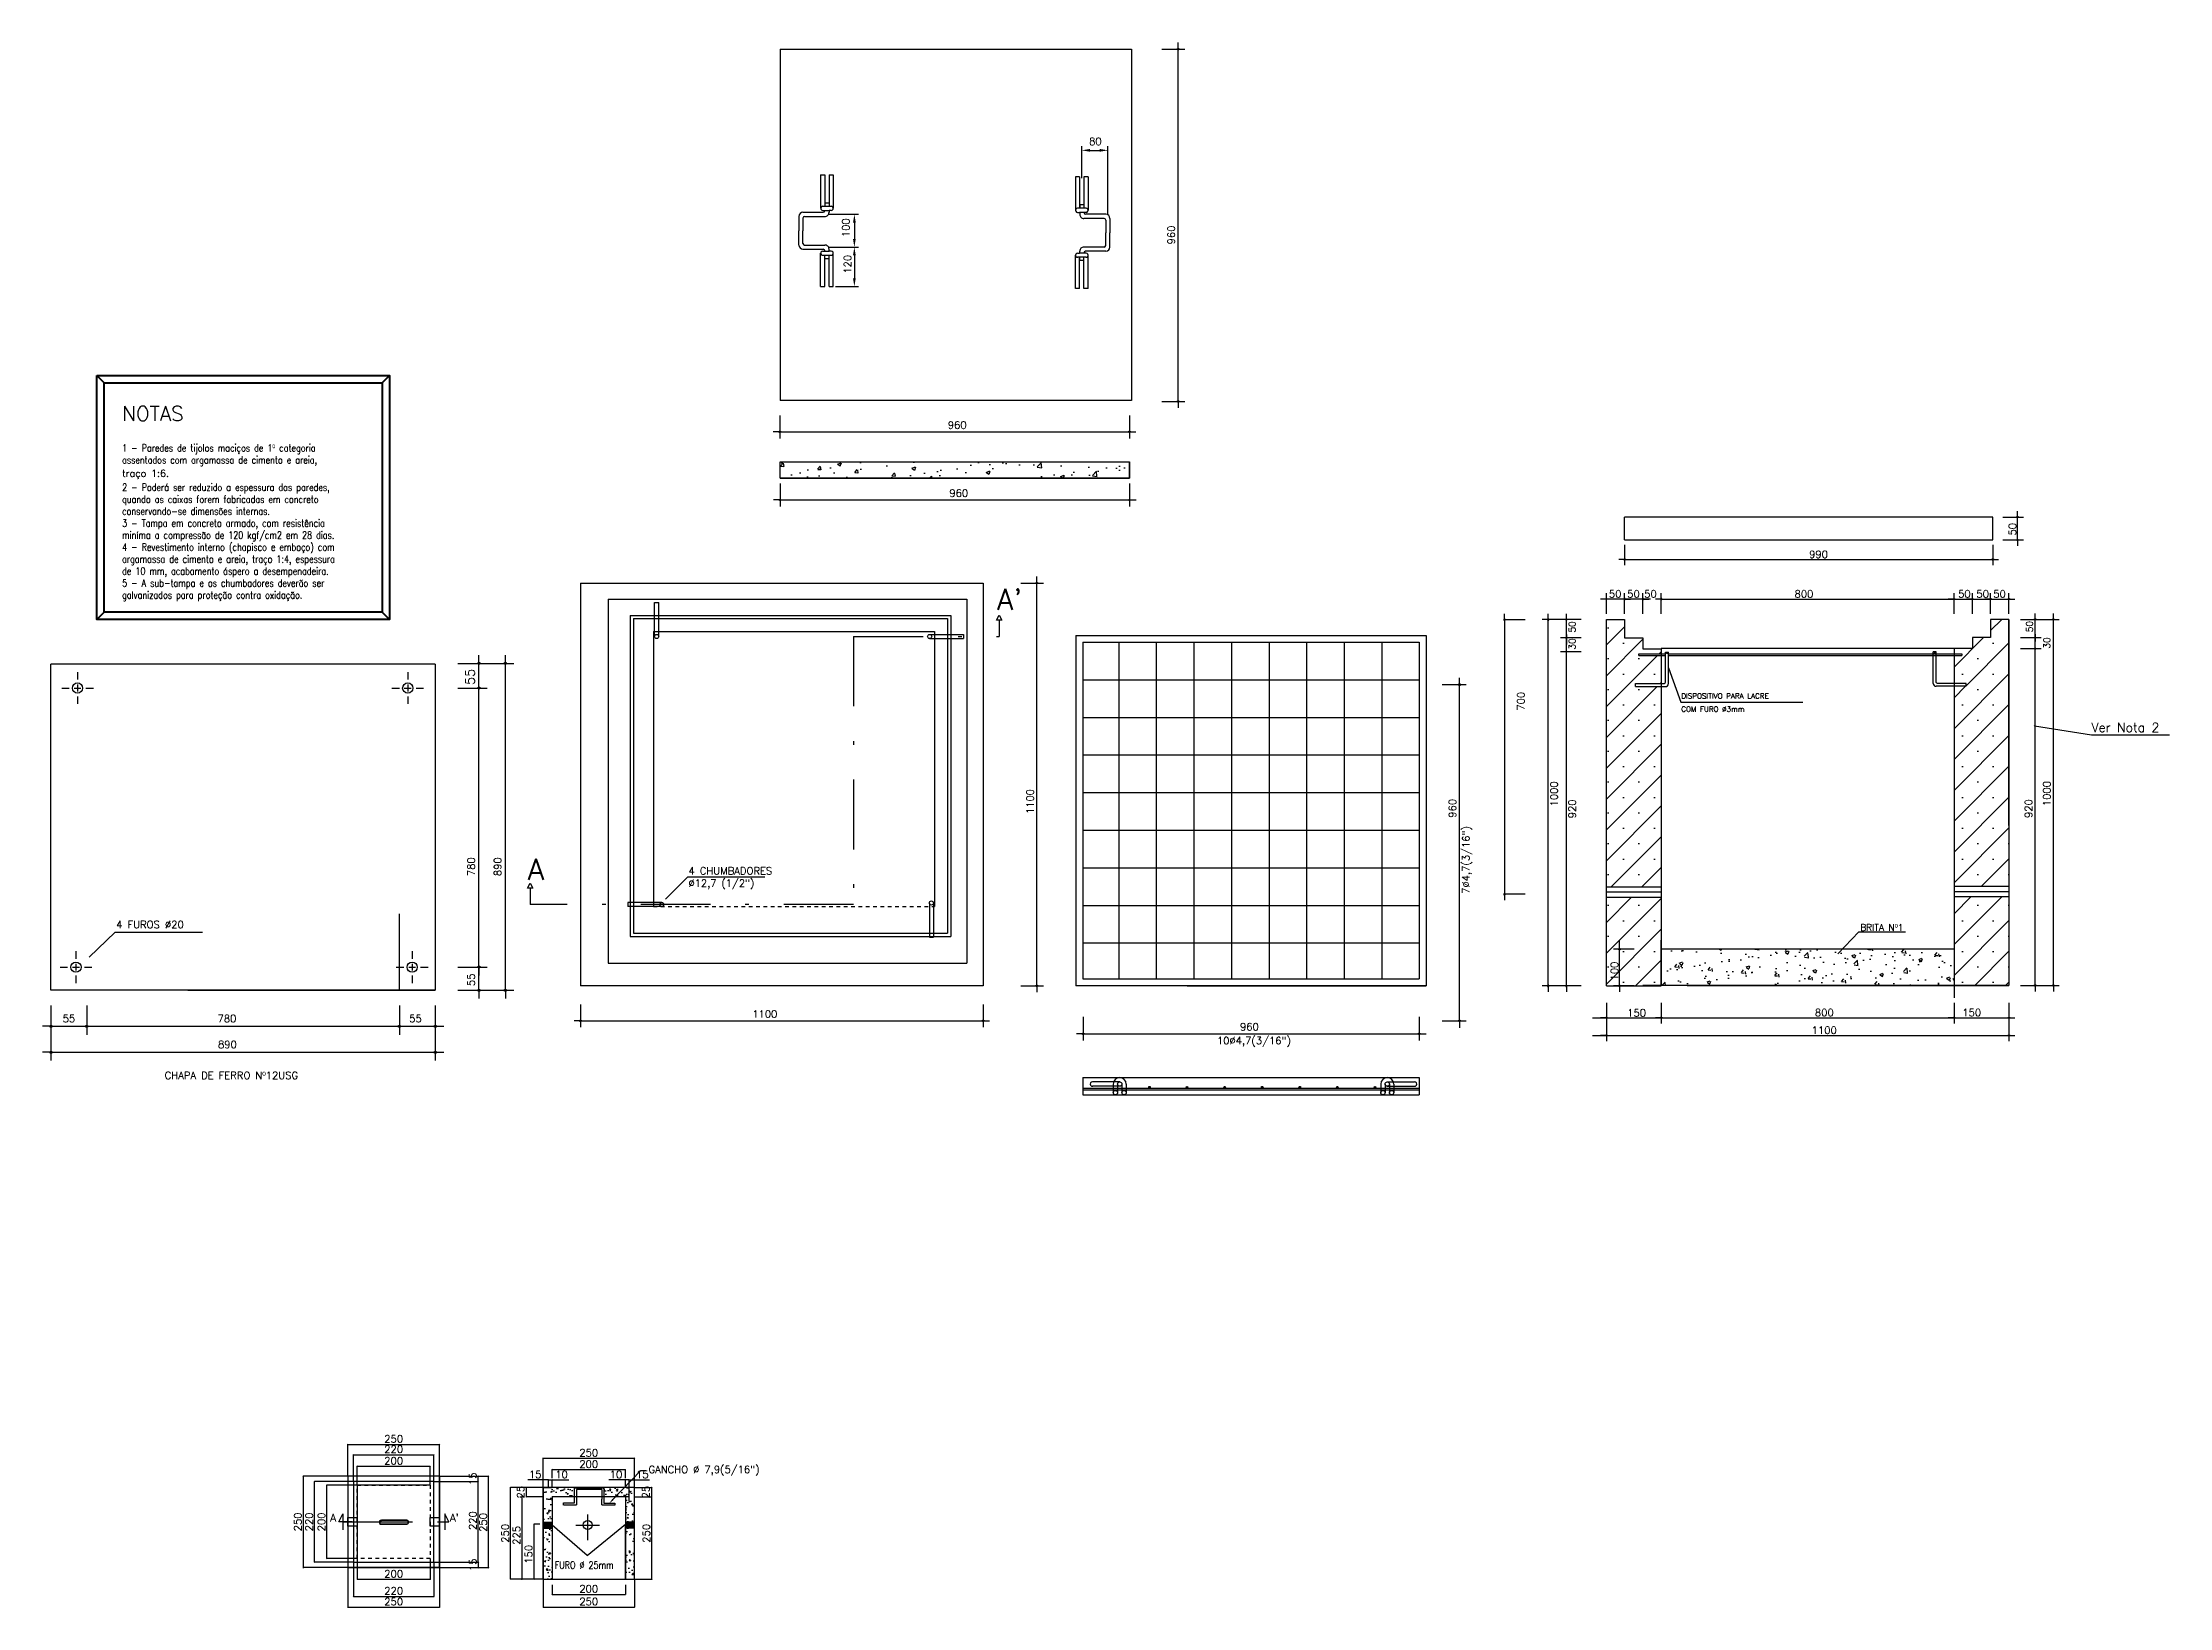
# Model space of a CAD drawing. Header units: millimetres. Extents: x 412 to 646, y 331 to 411.
# Drawn here: x 588 to 646.1, y 330.5 to 373.3 of the extents above; entities that cross this region are included whole.
import ezdxf

# ---------------------------------------------------------------- set-up
doc = ezdxf.new("R2010")
doc.units = ezdxf.units.MM
for name, pattern in [('DASHDOT2', [12.7, 6.35, -3.175, 0, -3.175]), ('DASHDOTX2', [2, 1, -0.5, 0, -0.5]), ('DASHED2', [0.375, 0.25, -0.125]), ('HIDDEN', [0.375, 0.25, -0.125])]:
    doc.linetypes.add(name, pattern=pattern)
for name, color, linetype in [('Alvenaria', 8, 'Continuous'), ('CAIXA', 3, 'Continuous'), ('Equipos', 2, 'Continuous'), ('Linha de Corte', 5, 'DASHDOTX2'), ('texto', 7, 'Continuous')]:
    doc.layers.add(name, color=color, linetype=linetype)
doc.layers.add('Cota', color=7, linetype='Continuous', lineweight=25)
doc.layers.add('Elétrica', color=4, linetype='Continuous', lineweight=40)
doc.styles.add('AVELAR', font='simplex.shx')
doc.styles.add('ROMANS', font='romans.shx', dxfattribs={"height": 0.2})
doc.dimstyles.new('Cota oblique 1-20', dxfattribs={"dimtxt": 0.03, "dimasz": 0.016, "dimexe": 0.006, "dimexo": 0.0002, "dimgap": 0.05, "dimtad": 1, "dimlfac": 1000, "dimtxsty": 'ROMANS', "dimblk": 'OBLIQUE', "dimcen": 2.5, "dimadec": 0, "dimazin": 0, "dimtfac": 1, "dimtmove": 0, "dimatfit": 3, "dimldrblk": 'OBLIQUE', "dimfxl": 0, "dimlwd": 25, "dimlwe": 25, "dimarcsym": 0})
doc.dimstyles.new('Cota oblique 1-25', dxfattribs={"dimscale": 0.25, "dimtxt": 0.125, "dimasz": 0.08, "dimexe": 0.03, "dimexo": 0.001, "dimgap": 0.025, "dimtad": 1, "dimlfac": 1000, "dimtxsty": 'ROMANS', "dimblk": 'OBLIQUE', "dimcen": 2.5, "dimadec": 0, "dimazin": 0, "dimtfac": 1, "dimtmove": 0, "dimatfit": 3, "dimldrblk": 'OBLIQUE', "dimfxl": 0, "dimlwd": 25, "dimlwe": 25, "dimarcsym": 0})

msp = doc.modelspace()

# ---------------------------------------------------------------- texts
at = {"layer": 'CAIXA', "color": 3, "style": 'AVELAR'}
msp.add_text('NOTAS', height=0.4, dxfattribs=at).set_placement((590.184654, 362.93431))
at = {"layer": 'Cota', "color": 7, "style": 'AVELAR'}
for s, height, p in [('80', 0.2003472, (616.606403, 370.468577)), ('960', 0.2003472, (612.745359, 362.721837)), ('960', 0.2003472, (612.788294, 360.862765)), ('4 FUROS %%C20', 0.2003472, (590.023228, 349.080883)), ('55', 0.2003472, (588.561322, 346.513703)), ('780', 0.2003472, (592.791407, 346.513703)), ('55', 0.2003472, (598.030951, 346.513703)), ('1100', 0.2, (607.401879, 346.638214)), ('890', 0.2003472, (592.804887, 345.807308))]:
    msp.add_text(s, height=height, dxfattribs=at).set_placement(p)
for s, height, p in [('100', 0.2, (610.062363, 367.952389)), ('960', 0.2, (618.952757, 367.754589)), ('120', 0.2, (610.109222, 366.953931)), ('50', 0.18, (629.894018, 357.155834)), ('50', 0.18, (642.390927, 357.163759)), ('30', 0.18, (629.895993, 356.691134)), ('30', 0.18, (642.868329, 356.717223)), ('55', 0.25632, (599.820566, 355.723448)), ('700', 0.2, (628.506191, 355.022496)), ('1100', 0.198, (615.093048, 352.200459)), ('1000', 0.2, (629.409807, 352.405274)), ('1000', 0.2, (642.875138, 352.413199)), ('960', 0.2, (626.632787, 352.096795)), ('920', 0.2, (629.907105, 352.083434)), ('920', 0.2, (642.37784, 352.091359)), ('7%%C4,7(3/16")', 0.2, (627.004467, 350.018617)), ('780', 0.2, (599.820566, 350.502568)), ('890', 0.2, (600.546162, 350.502568)), ('55', 0.2, (599.820566, 347.498123))]:
    msp.add_text(s, height=height, rotation=90, dxfattribs=at).set_placement(p)
at = {"layer": 'Cota', "linetype": 'ByBlock', "style": 'ROMANS'}
msp.add_text('A', height=0.209218, dxfattribs=at).set_placement((595.87308, 332.876841))
at = {"layer": 'Cota', "linetype": 'ByBlock', "style": 'ROMANS', "width": 0.8}
msp.add_text('FURO %%C 25mm', height=0.2, dxfattribs=at).set_placement((602.003969, 331.590127))
at = {"layer": 'Cota', "color": 7, "char_height": 0.2, "attachment_point": 5, "rotation": 90, "style": 'AVELAR'}
for s, insert in [('\\A1;50', (641.835914, 359.974845)), ('\\A1;100', (630.959549, 347.91019))]:
    msp.add_mtext(s, dxfattribs=dict(at, insert=insert))
at = {"layer": 'Cota', "color": 7, "linetype": 'ByBlock', "char_height": 0.2, "attachment_point": 5, "style": 'AVELAR'}
for s, insert in [('990', (636.537137, 359.290715)), ('\\A1;50', (630.981921, 358.208669)), ('\\A1;50', (631.481956, 358.208669)), ('\\A1;50', (631.944215, 358.208669)), ('800', (636.138141, 358.208669)), ('\\A1;50', (640.522355, 358.208669)), ('\\A1;50', (641.022389, 358.208669)), ('\\A1;50', (641.484649, 358.208669)), ('\\A1;150', (631.566025, 346.768253)), ('1100', (636.694509, 346.293544)), ('800', (636.694509, 346.776178)), ('\\A1;150', (640.724526, 346.776178))]:
    msp.add_mtext(s, dxfattribs=dict(at, insert=insert))
at = {"layer": 'Cota', "linetype": 'ByBlock', "insert": (604.568802, 334.267969), "char_height": 0.2, "attachment_point": 4, "style": 'ROMANS'}
msp.add_mtext('GANCHO Ø 7,9(5/16")', dxfattribs=at)
at = {"layer": 'texto', "style": 'ROMANS', "width": 0.8}
for s, p in [('1 - Paredes de tijolos maciços de 1º categoria', (590.184654, 362.095378)), ('assentados com argamassa de cimento e areia,', (590.184654, 361.76843)), ('2 - Poderá ser reduzido a espessura das paredes,', (590.184654, 361.022753)), ('quando as caixas forem fabricadas em concreto', (590.184654, 360.695804)), ('conservando-se dimensões internas.', (590.184654, 360.368856)), ('3 - Tampa em concreto armado, com resistência', (590.184654, 360.041907)), ('miníma a compressão de 120 kgf/cm2 em 28 dias.', (590.184654, 359.714959)), ('4 - Revestimento interno (chapisco e emboço) com', (590.184654, 359.38801)), ('argamassa de cimento e areia, traço 1:4, espessura', (590.184654, 359.061062)), ('de 10 mm, acabamento áspero a desempenadeira.', (590.184654, 358.734113)), ('5 - A sub-tampa e os chumbadores deverão ser', (590.184654, 358.407164)), ('galvanizados para proteção contra oxidação.', (590.184654, 358.080216))]:
    msp.add_text(s, height=0.2, dxfattribs=at).set_placement(p)
at = {"layer": 'texto'}
for s, height, style, p in [('traço 1:6.', 0.19072, 'AVELAR', (590.184654, 361.404318)), ("A'", 0.2092176, 'ROMANS', (599.137779, 332.876841))]:
    msp.add_text(s, height=height, dxfattribs=dict(at, style=style)).set_placement(p)
at = {"layer": 'texto', "color": 7}
for s, height, style, p in [("A'", 0.5753484, 'ROMANS', (614.088712, 357.775042)), ('COM FURO %%C3mm', 0.14304, 'AVELAR', (632.787601, 354.993442)), ('DISPOSITIVO PARA LACRE', 0.14304, 'AVELAR', (632.787601, 355.350265)), ('A', 0.575348, 'ROMANS', (601.267828, 350.401115)), ('%%C12,7 (1/2")', 0.198, 'AVELAR', (605.661093, 350.211377)), ('4 CHUMBADORES', 0.2, 'ROMANS', (605.661093, 350.545807)), ('BRITA Nº1', 0.18, 'AVELAR', (637.67781, 349.013651)), ('960', 0.2, 'ROMANS', (620.730826, 346.288626)), ('10%%C4,7(3/16")', 0.2, 'ROMANS', (620.098563, 345.910072)), ('CHAPA DE FERRO Nº12USG', 0.2, 'ROMANS', (591.349276, 344.962081))]:
    msp.add_text(s, height=height, dxfattribs=dict(at, style=style)).set_placement(p)
at = {"layer": 'texto', "color": 7, "ltscale": 0.1, "insert": (643.995011, 354.688962), "char_height": 0.25, "attachment_point": 1, "style": 'ROMANS'}
msp.add_mtext('Ver Nota 2', dxfattribs=at)

# ---------------------------------------------------------------- blocks, each defined once
blk = doc.blocks.new('_Oblique')
at = {"color": 0, "linetype": 'ByBlock', "lineweight": -2}
blk.add_line((-0.5, -0.5), (0.5, 0.5), dxfattribs=at)
blk = doc.blocks.new('*D43')
at = {"layer": 'Cota', "color": 0, "linetype": 'ByBlock', "lineweight": 25, "transparency": 16777216}
for p, q in [((598.707, 331.769), (599.928, 331.769)), ((598.857, 331.619), (599.928, 331.619)), ((599.922, 331.619), (599.922, 331.769))]:
    blk.add_line(p, q, dxfattribs=at)
at = {"layer": 'DEFPOINTS', "color": 0, "linetype": 'ByBlock', "transparency": 16777216}
for p in [(598.706, 331.769), (598.856, 331.619), (599.922, 331.769)]:
    blk.add_point(p, dxfattribs=at)
at = {"layer": 'Cota', "color": 0, "linetype": 'ByBlock', "lineweight": 25, "transparency": 16777216, "xscale": 0.016, "yscale": 0.016, "zscale": 0.016}
for p, rotation in [((599.922, 331.769), 90), ((599.922, 331.619), 270)]:
    blk.add_blockref('_Oblique', p, dxfattribs=dict(at, rotation=rotation))
at = {"layer": 'Cota', "color": 0, "linetype": 'ByBlock', "transparency": 16777216, "insert": (599.772, 331.694), "char_height": 0.2, "attachment_point": 5, "rotation": 90, "style": 'ROMANS'}
blk.add_mtext('15', dxfattribs=at)
blk = doc.blocks.new('*D44')
at = {"layer": 'Cota', "color": 0, "linetype": 'ByBlock', "lineweight": 25, "transparency": 16777216}
for p, q in [((598.707, 333.97), (599.922, 333.97)), ((599.916, 331.769), (599.916, 333.97)), ((598.707, 331.769), (599.922, 331.769))]:
    blk.add_line(p, q, dxfattribs=at)
at = {"layer": 'DEFPOINTS', "color": 0, "linetype": 'ByBlock', "transparency": 16777216}
for p in [(598.707, 333.97), (599.916, 333.97), (598.706, 331.769)]:
    blk.add_point(p, dxfattribs=at)
at = {"layer": 'Cota', "color": 0, "linetype": 'ByBlock', "lineweight": 25, "transparency": 16777216, "xscale": 0.016, "yscale": 0.016, "zscale": 0.016}
for p, rotation in [((599.916, 333.97), 90), ((599.916, 331.769), 270)]:
    blk.add_blockref('_Oblique', p, dxfattribs=dict(at, rotation=rotation))
at = {"layer": 'Cota', "color": 0, "linetype": 'ByBlock', "transparency": 16777216, "insert": (599.766, 332.904), "char_height": 0.2, "attachment_point": 5, "rotation": 90, "style": 'ROMANS'}
blk.add_mtext('220', dxfattribs=at)
blk = doc.blocks.new('*D45')
at = {"layer": 'Cota', "color": 0, "linetype": 'ByBlock', "lineweight": 25, "transparency": 16777216}
for p, q in [((598.707, 333.97), (599.922, 333.97)), ((599.591, 334.119), (599.922, 334.119)), ((599.916, 333.97), (599.916, 334.119))]:
    blk.add_line(p, q, dxfattribs=at)
at = {"layer": 'DEFPOINTS', "color": 0, "linetype": 'ByBlock', "transparency": 16777216}
for p in [(598.706, 333.97), (599.591, 334.119), (599.916, 334.119)]:
    blk.add_point(p, dxfattribs=at)
at = {"layer": 'Cota', "color": 0, "linetype": 'ByBlock', "lineweight": 25, "transparency": 16777216, "xscale": 0.016, "yscale": 0.016, "zscale": 0.016}
for p, rotation in [((599.916, 334.119), 90), ((599.916, 333.97), 270)]:
    blk.add_blockref('_Oblique', p, dxfattribs=dict(at, rotation=rotation))
at = {"layer": 'Cota', "color": 0, "linetype": 'ByBlock', "transparency": 16777216, "insert": (599.766, 334.044), "char_height": 0.2, "attachment_point": 5, "rotation": 90, "style": 'ROMANS'}
blk.add_mtext('15', dxfattribs=at)
blk = doc.blocks.new('*D46')
at = {"layer": 'Cota', "color": 0, "linetype": 'ByBlock', "lineweight": 25, "transparency": 16777216}
for p, q in [((598.857, 334.119), (600.205, 334.119)), ((600.199, 331.619), (600.199, 334.119)), ((598.857, 331.619), (600.205, 331.619))]:
    blk.add_line(p, q, dxfattribs=at)
at = {"layer": 'DEFPOINTS', "color": 0, "linetype": 'ByBlock', "transparency": 16777216}
for p in [(598.856, 334.119), (600.199, 334.119), (598.856, 331.619)]:
    blk.add_point(p, dxfattribs=at)
at = {"layer": 'Cota', "color": 0, "linetype": 'ByBlock', "lineweight": 25, "transparency": 16777216, "xscale": 0.016, "yscale": 0.016, "zscale": 0.016}
for p, rotation in [((600.199, 334.119), 90), ((600.199, 331.619), 270)]:
    blk.add_blockref('_Oblique', p, dxfattribs=dict(at, rotation=rotation))
at = {"layer": 'Cota', "color": 0, "linetype": 'ByBlock', "transparency": 16777216, "insert": (600.049, 332.853), "char_height": 0.2, "attachment_point": 5, "rotation": 90, "style": 'ROMANS'}
blk.add_mtext('250', dxfattribs=at)
blk = doc.blocks.new('*D47')
at = {"layer": 'Cota', "color": 0, "linetype": 'ByBlock', "lineweight": 25, "transparency": 16777216}
for p, q in [((596.356, 334.119), (596.356, 334.991)), ((596.356, 334.985), (598.856, 334.985)), ((598.856, 334.119), (598.856, 334.991))]:
    blk.add_line(p, q, dxfattribs=at)
at = {"layer": 'DEFPOINTS', "color": 0, "linetype": 'ByBlock', "transparency": 16777216}
for p in [(598.856, 334.985), (596.356, 334.119), (598.856, 334.119)]:
    blk.add_point(p, dxfattribs=at)
at = {"layer": 'Cota', "color": 0, "linetype": 'ByBlock', "lineweight": 25, "transparency": 16777216, "xscale": 0.016, "yscale": 0.016, "zscale": 0.016, "rotation": 180}
blk.add_blockref('_Oblique', (596.356, 334.985), dxfattribs=at)
at = {"layer": 'Cota', "color": 0, "linetype": 'ByBlock', "lineweight": 25, "transparency": 16777216, "xscale": 0.016, "yscale": 0.016, "zscale": 0.016}
blk.add_blockref('_Oblique', (598.856, 334.985), dxfattribs=at)
at = {"layer": 'Cota', "color": 0, "linetype": 'ByBlock', "transparency": 16777216, "insert": (597.606, 335.135), "char_height": 0.2, "attachment_point": 5, "style": 'ROMANS'}
blk.add_mtext('250', dxfattribs=at)
blk = doc.blocks.new('*D48')
at = {"layer": 'Cota', "color": 0, "linetype": 'ByBlock', "lineweight": 25, "transparency": 16777216}
for p, q in [((596.506, 333.969), (596.506, 334.708)), ((596.506, 334.702), (598.706, 334.702)), ((598.706, 333.969), (598.706, 334.708))]:
    blk.add_line(p, q, dxfattribs=at)
at = {"layer": 'DEFPOINTS', "color": 0, "linetype": 'ByBlock', "transparency": 16777216}
for p in [(598.706, 334.702), (596.506, 333.969), (598.706, 333.969)]:
    blk.add_point(p, dxfattribs=at)
at = {"layer": 'Cota', "color": 0, "linetype": 'ByBlock', "lineweight": 25, "transparency": 16777216, "xscale": 0.016, "yscale": 0.016, "zscale": 0.016, "rotation": 180}
blk.add_blockref('_Oblique', (596.506, 334.702), dxfattribs=at)
at = {"layer": 'Cota', "color": 0, "linetype": 'ByBlock', "lineweight": 25, "transparency": 16777216, "xscale": 0.016, "yscale": 0.016, "zscale": 0.016}
blk.add_blockref('_Oblique', (598.706, 334.702), dxfattribs=at)
at = {"layer": 'Cota', "color": 0, "linetype": 'ByBlock', "transparency": 16777216, "insert": (597.606, 334.852), "char_height": 0.2, "attachment_point": 5, "style": 'ROMANS'}
blk.add_mtext('220', dxfattribs=at)
blk = doc.blocks.new('*D49')
at = {"layer": 'Cota', "color": 0, "linetype": 'ByBlock', "lineweight": 25, "transparency": 16777216}
for p, q in [((596.606, 333.869), (596.606, 334.392)), ((596.606, 334.386), (598.606, 334.386)), ((598.606, 333.869), (598.606, 334.392))]:
    blk.add_line(p, q, dxfattribs=at)
at = {"layer": 'DEFPOINTS', "color": 0, "linetype": 'ByBlock', "transparency": 16777216}
for p in [(598.606, 334.386), (596.606, 333.869), (598.606, 333.869)]:
    blk.add_point(p, dxfattribs=at)
at = {"layer": 'Cota', "color": 0, "linetype": 'ByBlock', "lineweight": 25, "transparency": 16777216, "xscale": 0.016, "yscale": 0.016, "zscale": 0.016, "rotation": 180}
blk.add_blockref('_Oblique', (596.606, 334.386), dxfattribs=at)
at = {"layer": 'Cota', "color": 0, "linetype": 'ByBlock', "lineweight": 25, "transparency": 16777216, "xscale": 0.016, "yscale": 0.016, "zscale": 0.016}
blk.add_blockref('_Oblique', (598.606, 334.386), dxfattribs=at)
at = {"layer": 'Cota', "color": 0, "linetype": 'ByBlock', "transparency": 16777216, "insert": (597.606, 334.536), "char_height": 0.2, "attachment_point": 5, "style": 'ROMANS'}
blk.add_mtext('200', dxfattribs=at)
blk = doc.blocks.new('*D50')
at = {"layer": 'Cota', "color": 0, "linetype": 'ByBlock', "lineweight": 25, "transparency": 16777216}
for p, q in [((596.356, 334.119), (595.128, 334.119)), ((595.134, 334.119), (595.134, 331.619)), ((596.356, 331.619), (595.128, 331.619))]:
    blk.add_line(p, q, dxfattribs=at)
at = {"layer": 'DEFPOINTS', "color": 0, "linetype": 'ByBlock', "transparency": 16777216}
for p in [(596.356, 334.119), (595.134, 331.619), (596.356, 331.619)]:
    blk.add_point(p, dxfattribs=at)
at = {"layer": 'Cota', "color": 0, "linetype": 'ByBlock', "lineweight": 25, "transparency": 16777216, "xscale": 0.016, "yscale": 0.016, "zscale": 0.016}
for p, rotation in [((595.134, 334.119), 90), ((595.134, 331.619), 270)]:
    blk.add_blockref('_Oblique', p, dxfattribs=dict(at, rotation=rotation))
at = {"layer": 'Cota', "color": 0, "linetype": 'ByBlock', "transparency": 16777216, "insert": (594.984, 332.869), "char_height": 0.2, "attachment_point": 5, "rotation": 90, "style": 'ROMANS'}
blk.add_mtext('250', dxfattribs=at)
blk = doc.blocks.new('*D51')
at = {"layer": 'Cota', "color": 0, "linetype": 'ByBlock', "lineweight": 25, "transparency": 16777216}
for p, q in [((596.506, 333.97), (595.439, 333.97)), ((595.445, 331.769), (595.445, 333.97)), ((596.506, 331.769), (595.439, 331.769))]:
    blk.add_line(p, q, dxfattribs=at)
at = {"layer": 'DEFPOINTS', "color": 0, "linetype": 'ByBlock', "transparency": 16777216}
for p in [(595.445, 333.97), (596.506, 333.97), (596.506, 331.769)]:
    blk.add_point(p, dxfattribs=at)
at = {"layer": 'Cota', "color": 0, "linetype": 'ByBlock', "lineweight": 25, "transparency": 16777216, "xscale": 0.016, "yscale": 0.016, "zscale": 0.016}
for p, rotation in [((595.445, 333.97), 90), ((595.445, 331.769), 270)]:
    blk.add_blockref('_Oblique', p, dxfattribs=dict(at, rotation=rotation))
at = {"layer": 'Cota', "color": 0, "linetype": 'ByBlock', "transparency": 16777216, "insert": (595.295, 332.869), "char_height": 0.2, "attachment_point": 5, "rotation": 90, "style": 'ROMANS'}
blk.add_mtext('220', dxfattribs=at)
blk = doc.blocks.new('*D52')
at = {"layer": 'Cota', "color": 0, "linetype": 'ByBlock', "lineweight": 25, "transparency": 16777216}
for p, q in [((596.606, 333.87), (595.774, 333.87)), ((595.78, 331.869), (595.78, 333.87)), ((596.606, 331.869), (595.774, 331.869))]:
    blk.add_line(p, q, dxfattribs=at)
at = {"layer": 'DEFPOINTS', "color": 0, "linetype": 'ByBlock', "transparency": 16777216}
for p in [(595.78, 333.87), (596.606, 333.87), (596.606, 331.869)]:
    blk.add_point(p, dxfattribs=at)
at = {"layer": 'Cota', "color": 0, "linetype": 'ByBlock', "lineweight": 25, "transparency": 16777216, "xscale": 0.016, "yscale": 0.016, "zscale": 0.016}
for p, rotation in [((595.78, 333.87), 90), ((595.78, 331.869), 270)]:
    blk.add_blockref('_Oblique', p, dxfattribs=dict(at, rotation=rotation))
at = {"layer": 'Cota', "color": 0, "linetype": 'ByBlock', "transparency": 16777216, "insert": (595.63, 332.869), "char_height": 0.2, "attachment_point": 5, "rotation": 90, "style": 'ROMANS'}
blk.add_mtext('200', dxfattribs=at)
blk = doc.blocks.new('*D53')
at = {"layer": 'Cota', "color": 0, "linetype": 'ByBlock', "lineweight": 25, "transparency": 16777216}
for p, q in [((604.186, 333.807), (604.665, 333.807)), ((604.659, 331.307), (604.659, 333.807)), ((604.186, 331.307), (604.665, 331.307))]:
    blk.add_line(p, q, dxfattribs=at)
at = {"layer": 'DEFPOINTS', "color": 0, "linetype": 'ByBlock', "transparency": 16777216}
for p in [(604.186, 333.807), (604.659, 333.807), (604.186, 331.307)]:
    blk.add_point(p, dxfattribs=at)
at = {"layer": 'Cota', "color": 0, "linetype": 'ByBlock', "lineweight": 25, "transparency": 16777216, "xscale": 0.016, "yscale": 0.016, "zscale": 0.016}
for p, rotation in [((604.659, 333.807), 90), ((604.659, 331.307), 270)]:
    blk.add_blockref('_Oblique', p, dxfattribs=dict(at, rotation=rotation))
at = {"layer": 'Cota', "color": 0, "linetype": 'ByBlock', "transparency": 16777216, "insert": (604.509, 332.557), "char_height": 0.2, "attachment_point": 5, "rotation": 90, "style": 'ROMANS'}
blk.add_mtext('250', dxfattribs=at)
blk = doc.blocks.new('*D54')
at = {"layer": 'Cota', "color": 0, "linetype": 'ByBlock', "lineweight": 25, "transparency": 16777216}
for p, q in [((596.356, 331.616), (596.356, 330.534)), ((598.856, 331.616), (598.856, 330.534)), ((596.356, 330.54), (598.856, 330.54))]:
    blk.add_line(p, q, dxfattribs=at)
at = {"layer": 'DEFPOINTS', "color": 0, "linetype": 'ByBlock', "transparency": 16777216}
for p in [(596.356, 331.616), (598.856, 331.616), (598.856, 330.54)]:
    blk.add_point(p, dxfattribs=at)
at = {"layer": 'Cota', "color": 0, "linetype": 'ByBlock', "lineweight": 25, "transparency": 16777216, "xscale": 0.016, "yscale": 0.016, "zscale": 0.016, "rotation": 180}
blk.add_blockref('_Oblique', (596.356, 330.54), dxfattribs=at)
at = {"layer": 'Cota', "color": 0, "linetype": 'ByBlock', "lineweight": 25, "transparency": 16777216, "xscale": 0.016, "yscale": 0.016, "zscale": 0.016}
blk.add_blockref('_Oblique', (598.856, 330.54), dxfattribs=at)
at = {"layer": 'Cota', "color": 0, "linetype": 'ByBlock', "transparency": 16777216, "insert": (597.606, 330.69), "char_height": 0.2, "attachment_point": 5, "style": 'ROMANS'}
blk.add_mtext('250', dxfattribs=at)
blk = doc.blocks.new('*D55')
at = {"layer": 'Cota', "color": 0, "linetype": 'ByBlock', "lineweight": 25, "transparency": 16777216}
for p, q in [((596.506, 331.766), (596.506, 330.828)), ((598.706, 331.766), (598.706, 330.828)), ((596.506, 330.834), (598.706, 330.834))]:
    blk.add_line(p, q, dxfattribs=at)
at = {"layer": 'DEFPOINTS', "color": 0, "linetype": 'ByBlock', "transparency": 16777216}
for p in [(596.506, 331.766), (598.706, 331.766), (598.706, 330.834)]:
    blk.add_point(p, dxfattribs=at)
at = {"layer": 'Cota', "color": 0, "linetype": 'ByBlock', "lineweight": 25, "transparency": 16777216, "xscale": 0.016, "yscale": 0.016, "zscale": 0.016, "rotation": 180}
blk.add_blockref('_Oblique', (596.506, 330.834), dxfattribs=at)
at = {"layer": 'Cota', "color": 0, "linetype": 'ByBlock', "lineweight": 25, "transparency": 16777216, "xscale": 0.016, "yscale": 0.016, "zscale": 0.016}
blk.add_blockref('_Oblique', (598.706, 330.834), dxfattribs=at)
at = {"layer": 'Cota', "color": 0, "linetype": 'ByBlock', "transparency": 16777216, "insert": (597.606, 330.984), "char_height": 0.2, "attachment_point": 5, "style": 'ROMANS'}
blk.add_mtext('220', dxfattribs=at)
blk = doc.blocks.new('*D56')
at = {"layer": 'Cota', "color": 0, "linetype": 'ByBlock', "lineweight": 25, "transparency": 16777216}
for p, q in [((596.606, 331.866), (596.606, 331.294)), ((598.606, 331.866), (598.606, 331.294)), ((596.606, 331.3), (598.606, 331.3))]:
    blk.add_line(p, q, dxfattribs=at)
at = {"layer": 'DEFPOINTS', "color": 0, "linetype": 'ByBlock', "transparency": 16777216}
for p in [(596.606, 331.866), (598.606, 331.866), (598.606, 331.3)]:
    blk.add_point(p, dxfattribs=at)
at = {"layer": 'Cota', "color": 0, "linetype": 'ByBlock', "lineweight": 25, "transparency": 16777216, "xscale": 0.016, "yscale": 0.016, "zscale": 0.016, "rotation": 180}
blk.add_blockref('_Oblique', (596.606, 331.3), dxfattribs=at)
at = {"layer": 'Cota', "color": 0, "linetype": 'ByBlock', "lineweight": 25, "transparency": 16777216, "xscale": 0.016, "yscale": 0.016, "zscale": 0.016}
blk.add_blockref('_Oblique', (598.606, 331.3), dxfattribs=at)
at = {"layer": 'Cota', "color": 0, "linetype": 'ByBlock', "transparency": 16777216, "insert": (597.606, 331.45), "char_height": 0.2, "attachment_point": 5, "style": 'ROMANS'}
blk.add_mtext('200', dxfattribs=at)
blk = doc.blocks.new('*D57')
at = {"layer": 'Cota', "color": 0, "linetype": 'ByBlock', "lineweight": 25, "transparency": 16777216}
for p, q in [((601.686, 331.307), (601.686, 330.536)), ((604.186, 331.307), (604.186, 330.536)), ((601.686, 330.542), (604.186, 330.542))]:
    blk.add_line(p, q, dxfattribs=at)
at = {"layer": 'DEFPOINTS', "color": 0, "linetype": 'ByBlock', "transparency": 16777216}
for p in [(601.686, 331.308), (604.186, 331.308), (604.186, 330.542)]:
    blk.add_point(p, dxfattribs=at)
at = {"layer": 'Cota', "color": 0, "linetype": 'ByBlock', "lineweight": 25, "transparency": 16777216, "xscale": 0.016, "yscale": 0.016, "zscale": 0.016, "rotation": 180}
blk.add_blockref('_Oblique', (601.686, 330.542), dxfattribs=at)
at = {"layer": 'Cota', "color": 0, "linetype": 'ByBlock', "lineweight": 25, "transparency": 16777216, "xscale": 0.016, "yscale": 0.016, "zscale": 0.016}
blk.add_blockref('_Oblique', (604.186, 330.542), dxfattribs=at)
at = {"layer": 'Cota', "color": 0, "linetype": 'ByBlock', "transparency": 16777216, "insert": (602.936, 330.692), "char_height": 0.2, "attachment_point": 5, "style": 'ROMANS'}
blk.add_mtext('250', dxfattribs=at)
blk = doc.blocks.new('*D58')
at = {"layer": 'Cota', "color": 0, "linetype": 'ByBlock', "lineweight": 25, "transparency": 16777216}
for p, q in [((601.686, 333.807), (600.795, 333.807)), ((600.801, 331.307), (600.801, 333.807)), ((601.686, 331.307), (600.795, 331.307))]:
    blk.add_line(p, q, dxfattribs=at)
at = {"layer": 'DEFPOINTS', "color": 0, "linetype": 'ByBlock', "transparency": 16777216}
for p in [(600.801, 333.807), (601.686, 333.807), (601.686, 331.307)]:
    blk.add_point(p, dxfattribs=at)
at = {"layer": 'Cota', "color": 0, "linetype": 'ByBlock', "lineweight": 25, "transparency": 16777216, "xscale": 0.016, "yscale": 0.016, "zscale": 0.016}
for p, rotation in [((600.801, 333.807), 90), ((600.801, 331.307), 270)]:
    blk.add_blockref('_Oblique', p, dxfattribs=dict(at, rotation=rotation))
at = {"layer": 'Cota', "color": 0, "linetype": 'ByBlock', "transparency": 16777216, "insert": (600.651, 332.557), "char_height": 0.2, "attachment_point": 5, "rotation": 90, "style": 'ROMANS'}
blk.add_mtext('250', dxfattribs=at)
blk = doc.blocks.new('*D59')
at = {"layer": 'Cota', "color": 0, "linetype": 'ByBlock', "lineweight": 25, "transparency": 16777216}
for p, q in [((601.686, 333.557), (601.686, 334.612)), ((601.686, 334.606), (604.186, 334.606)), ((604.186, 333.557), (604.186, 334.612))]:
    blk.add_line(p, q, dxfattribs=at)
at = {"layer": 'DEFPOINTS', "color": 0, "linetype": 'ByBlock', "transparency": 16777216}
for p in [(604.186, 334.606), (601.686, 333.557), (604.186, 333.557)]:
    blk.add_point(p, dxfattribs=at)
at = {"layer": 'Cota', "color": 0, "linetype": 'ByBlock', "lineweight": 25, "transparency": 16777216, "xscale": 0.016, "yscale": 0.016, "zscale": 0.016, "rotation": 180}
blk.add_blockref('_Oblique', (601.686, 334.606), dxfattribs=at)
at = {"layer": 'Cota', "color": 0, "linetype": 'ByBlock', "lineweight": 25, "transparency": 16777216, "xscale": 0.016, "yscale": 0.016, "zscale": 0.016}
blk.add_blockref('_Oblique', (604.186, 334.606), dxfattribs=at)
at = {"layer": 'Cota', "color": 0, "linetype": 'ByBlock', "transparency": 16777216, "insert": (602.936, 334.756), "char_height": 0.2, "attachment_point": 5, "style": 'ROMANS'}
blk.add_mtext('250', dxfattribs=at)
blk = doc.blocks.new('*D60')
at = {"layer": 'Cota', "color": 0, "linetype": 'ByBlock', "lineweight": 25, "transparency": 16777216}
for p, q in [((601.686, 333.807), (601.219, 333.807)), ((601.225, 333.807), (601.225, 333.557)), ((601.686, 333.557), (601.219, 333.557))]:
    blk.add_line(p, q, dxfattribs=at)
at = {"layer": 'DEFPOINTS', "color": 0, "linetype": 'ByBlock', "transparency": 16777216}
for p in [(601.686, 333.807), (601.225, 333.557), (601.686, 333.557)]:
    blk.add_point(p, dxfattribs=at)
at = {"layer": 'Cota', "color": 0, "linetype": 'ByBlock', "lineweight": 25, "transparency": 16777216, "xscale": 0.016, "yscale": 0.016, "zscale": 0.016}
for p, rotation in [((601.225, 333.807), 90), ((601.225, 333.557), 270)]:
    blk.add_blockref('_Oblique', p, dxfattribs=dict(at, rotation=rotation))
at = {"layer": 'Cota', "color": 0, "linetype": 'ByBlock', "transparency": 16777216, "insert": (601.075, 333.682), "char_height": 0.2, "attachment_point": 5, "rotation": 90, "style": 'ROMANS'}
blk.add_mtext('25', dxfattribs=at)
blk = doc.blocks.new('*D61')
at = {"layer": 'Cota', "color": 0, "linetype": 'ByBlock', "lineweight": 25, "transparency": 16777216}
for p, q in [((604.186, 333.807), (604.653, 333.807)), ((604.647, 333.807), (604.647, 333.557)), ((604.186, 333.557), (604.653, 333.557))]:
    blk.add_line(p, q, dxfattribs=at)
at = {"layer": 'DEFPOINTS', "color": 0, "linetype": 'ByBlock', "transparency": 16777216}
for p in [(604.186, 333.807), (604.186, 333.557), (604.647, 333.557)]:
    blk.add_point(p, dxfattribs=at)
at = {"layer": 'Cota', "color": 0, "linetype": 'ByBlock', "lineweight": 25, "transparency": 16777216, "xscale": 0.016, "yscale": 0.016, "zscale": 0.016}
for p, rotation in [((604.647, 333.807), 90), ((604.647, 333.557), 270)]:
    blk.add_blockref('_Oblique', p, dxfattribs=dict(at, rotation=rotation))
at = {"layer": 'Cota', "color": 0, "linetype": 'ByBlock', "transparency": 16777216, "insert": (604.497, 333.682), "char_height": 0.2, "attachment_point": 5, "rotation": 90, "style": 'ROMANS'}
blk.add_mtext('25', dxfattribs=at)
blk = doc.blocks.new('*D62')
at = {"layer": 'Cota', "color": 0, "linetype": 'ByBlock', "lineweight": 25, "transparency": 16777216}
for p, q in [((601.602, 332.802), (601.436, 332.802)), ((601.442, 331.307), (601.442, 332.802)), ((601.645, 331.307), (601.436, 331.307))]:
    blk.add_line(p, q, dxfattribs=at)
at = {"layer": 'DEFPOINTS', "color": 0, "linetype": 'ByBlock', "transparency": 16777216}
for p in [(601.442, 332.802), (601.602, 332.802), (601.645, 331.307)]:
    blk.add_point(p, dxfattribs=at)
at = {"layer": 'Cota', "color": 0, "linetype": 'ByBlock', "lineweight": 25, "transparency": 16777216, "xscale": 0.016, "yscale": 0.016, "zscale": 0.016}
for p, rotation in [((601.442, 332.802), 90), ((601.442, 331.307), 270)]:
    blk.add_blockref('_Oblique', p, dxfattribs=dict(at, rotation=rotation))
at = {"layer": 'Cota', "color": 0, "linetype": 'ByBlock', "transparency": 16777216, "insert": (601.292, 331.983), "char_height": 0.2, "attachment_point": 5, "rotation": 90, "style": 'ROMANS'}
blk.add_mtext('150', dxfattribs=at)
blk = doc.blocks.new('*D63')
at = {"layer": 'Cota', "color": 0, "linetype": 'ByBlock', "lineweight": 25, "transparency": 16777216}
for p, q in [((601.052, 333.557), (601.119, 333.557)), ((601.113, 331.307), (601.113, 333.557)), ((601.095, 331.307), (601.119, 331.307))]:
    blk.add_line(p, q, dxfattribs=at)
at = {"layer": 'DEFPOINTS', "color": 0, "linetype": 'ByBlock', "transparency": 16777216}
for p in [(601.052, 333.557), (601.113, 333.557), (601.094, 331.307)]:
    blk.add_point(p, dxfattribs=at)
at = {"layer": 'Cota', "color": 0, "linetype": 'ByBlock', "lineweight": 25, "transparency": 16777216, "xscale": 0.016, "yscale": 0.016, "zscale": 0.016}
for p, rotation in [((601.113, 333.557), 90), ((601.113, 331.307), 270)]:
    blk.add_blockref('_Oblique', p, dxfattribs=dict(at, rotation=rotation))
at = {"layer": 'Cota', "color": 0, "linetype": 'ByBlock', "transparency": 16777216, "insert": (600.963, 332.5), "char_height": 0.2, "attachment_point": 5, "rotation": 90, "style": 'ROMANS'}
blk.add_mtext('225', dxfattribs=at)
blk = doc.blocks.new('*D64')
at = {"layer": 'Cota', "color": 0, "linetype": 'ByBlock', "lineweight": 25, "transparency": 16777216}
for p, q in [((601.936, 331.149), (601.936, 330.882)), ((601.936, 330.888), (603.936, 330.888)), ((603.936, 331.15), (603.936, 330.882))]:
    blk.add_line(p, q, dxfattribs=at)
at = {"layer": 'DEFPOINTS', "color": 0, "linetype": 'ByBlock', "transparency": 16777216}
for p in [(601.936, 331.15), (603.936, 331.15), (603.936, 330.888)]:
    blk.add_point(p, dxfattribs=at)
at = {"layer": 'Cota', "color": 0, "linetype": 'ByBlock', "lineweight": 25, "transparency": 16777216, "xscale": 0.016, "yscale": 0.016, "zscale": 0.016, "rotation": 180}
blk.add_blockref('_Oblique', (601.936, 330.888), dxfattribs=at)
at = {"layer": 'Cota', "color": 0, "linetype": 'ByBlock', "lineweight": 25, "transparency": 16777216, "xscale": 0.016, "yscale": 0.016, "zscale": 0.016}
blk.add_blockref('_Oblique', (603.936, 330.888), dxfattribs=at)
at = {"layer": 'Cota', "color": 0, "linetype": 'ByBlock', "transparency": 16777216, "insert": (602.936, 331.038), "char_height": 0.2, "attachment_point": 5, "style": 'ROMANS'}
blk.add_mtext('200', dxfattribs=at)
blk = doc.blocks.new('*D65')
at = {"layer": 'Cota', "color": 0, "linetype": 'ByBlock', "lineweight": 25, "transparency": 16777216}
for p, q in [((603.936, 334.014), (603.484, 334.014)), ((603.936, 333.806), (603.936, 334.02)), ((604.039, 334.014), (603.936, 334.014)), ((604.039, 333.818), (604.039, 334.02))]:
    blk.add_line(p, q, dxfattribs=at)
at = {"layer": 'DEFPOINTS', "color": 0, "linetype": 'ByBlock', "transparency": 16777216}
for p in [(603.936, 333.806), (604.039, 334.014), (604.039, 333.818)]:
    blk.add_point(p, dxfattribs=at)
at = {"layer": 'Cota', "color": 0, "linetype": 'ByBlock', "lineweight": 25, "transparency": 16777216, "xscale": 0.016, "yscale": 0.016, "zscale": 0.016, "rotation": 180}
blk.add_blockref('_Oblique', (603.936, 334.014), dxfattribs=at)
at = {"layer": 'Cota', "color": 0, "linetype": 'ByBlock', "lineweight": 25, "transparency": 16777216, "xscale": 0.016, "yscale": 0.016, "zscale": 0.016}
blk.add_blockref('_Oblique', (604.039, 334.014), dxfattribs=at)
at = {"layer": 'Cota', "color": 0, "linetype": 'ByBlock', "transparency": 16777216, "insert": (603.681, 334.164), "char_height": 0.2, "attachment_point": 5, "style": 'ROMANS'}
blk.add_mtext('10', dxfattribs=at)
blk = doc.blocks.new('*D66')
at = {"layer": 'Cota', "color": 0, "linetype": 'ByBlock', "lineweight": 25, "transparency": 16777216}
for p, q in [((604.039, 333.436), (604.039, 334.022)), ((604.039, 334.016), (604.186, 334.016)), ((604.186, 333.436), (604.186, 334.022)), ((604.186, 334.016), (604.597, 334.016))]:
    blk.add_line(p, q, dxfattribs=at)
at = {"layer": 'DEFPOINTS', "color": 0, "linetype": 'ByBlock', "transparency": 16777216}
for p in [(604.186, 334.016), (604.039, 333.436), (604.186, 333.435)]:
    blk.add_point(p, dxfattribs=at)
at = {"layer": 'Cota', "color": 0, "linetype": 'ByBlock', "lineweight": 25, "transparency": 16777216, "xscale": 0.016, "yscale": 0.016, "zscale": 0.016, "rotation": 180}
blk.add_blockref('_Oblique', (604.039, 334.016), dxfattribs=at)
at = {"layer": 'Cota', "color": 0, "linetype": 'ByBlock', "lineweight": 25, "transparency": 16777216, "xscale": 0.016, "yscale": 0.016, "zscale": 0.016}
blk.add_blockref('_Oblique', (604.186, 334.016), dxfattribs=at)
at = {"layer": 'Cota', "color": 0, "linetype": 'ByBlock', "transparency": 16777216, "insert": (604.4, 334.166), "char_height": 0.2, "attachment_point": 5, "style": 'ROMANS'}
blk.add_mtext('15', dxfattribs=at)
blk = doc.blocks.new('*D67')
at = {"layer": 'Cota', "color": 0, "linetype": 'ByBlock', "lineweight": 25, "transparency": 16777216}
for p, q in [((601.936, 334.061), (601.936, 334.302)), ((601.936, 334.296), (603.936, 334.296)), ((603.936, 334.061), (603.936, 334.302))]:
    blk.add_line(p, q, dxfattribs=at)
at = {"layer": 'DEFPOINTS', "color": 0, "linetype": 'ByBlock', "transparency": 16777216}
for p in [(603.936, 334.296), (601.936, 334.061), (603.936, 334.061)]:
    blk.add_point(p, dxfattribs=at)
at = {"layer": 'Cota', "color": 0, "linetype": 'ByBlock', "lineweight": 25, "transparency": 16777216, "xscale": 0.016, "yscale": 0.016, "zscale": 0.016, "rotation": 180}
blk.add_blockref('_Oblique', (601.936, 334.296), dxfattribs=at)
at = {"layer": 'Cota', "color": 0, "linetype": 'ByBlock', "lineweight": 25, "transparency": 16777216, "xscale": 0.016, "yscale": 0.016, "zscale": 0.016}
blk.add_blockref('_Oblique', (603.936, 334.296), dxfattribs=at)
at = {"layer": 'Cota', "color": 0, "linetype": 'ByBlock', "transparency": 16777216, "insert": (602.936, 334.446), "char_height": 0.2, "attachment_point": 5, "style": 'ROMANS'}
blk.add_mtext('200', dxfattribs=at)
blk = doc.blocks.new('*D68')
at = {"layer": 'Cota', "color": 0, "linetype": 'ByBlock', "lineweight": 25, "transparency": 16777216}
for p, q in [((601.833, 333.818), (601.833, 334.02)), ((601.833, 334.014), (601.936, 334.014)), ((601.936, 333.806), (601.936, 334.02)), ((601.936, 334.014), (602.388, 334.014))]:
    blk.add_line(p, q, dxfattribs=at)
at = {"layer": 'DEFPOINTS', "color": 0, "linetype": 'ByBlock', "transparency": 16777216}
for p in [(601.833, 334.014), (601.833, 333.818), (601.936, 333.806)]:
    blk.add_point(p, dxfattribs=at)
at = {"layer": 'Cota', "color": 0, "linetype": 'ByBlock', "lineweight": 25, "transparency": 16777216, "xscale": 0.016, "yscale": 0.016, "zscale": 0.016, "rotation": 180}
blk.add_blockref('_Oblique', (601.833, 334.014), dxfattribs=at)
at = {"layer": 'Cota', "color": 0, "linetype": 'ByBlock', "lineweight": 25, "transparency": 16777216, "xscale": 0.016, "yscale": 0.016, "zscale": 0.016}
blk.add_blockref('_Oblique', (601.936, 334.014), dxfattribs=at)
at = {"layer": 'Cota', "color": 0, "linetype": 'ByBlock', "transparency": 16777216, "insert": (602.191, 334.164), "char_height": 0.2, "attachment_point": 5, "style": 'ROMANS'}
blk.add_mtext('10', dxfattribs=at)
blk = doc.blocks.new('*D69')
at = {"layer": 'Cota', "color": 0, "linetype": 'ByBlock', "lineweight": 25, "transparency": 16777216}
for p, q in [((601.686, 334.016), (601.275, 334.016)), ((601.686, 333.818), (601.686, 334.022)), ((601.833, 334.016), (601.686, 334.016)), ((601.833, 333.818), (601.833, 334.022))]:
    blk.add_line(p, q, dxfattribs=at)
at = {"layer": 'DEFPOINTS', "color": 0, "linetype": 'ByBlock', "transparency": 16777216}
for p in [(601.686, 334.016), (601.686, 333.818), (601.833, 333.818)]:
    blk.add_point(p, dxfattribs=at)
at = {"layer": 'Cota', "color": 0, "linetype": 'ByBlock', "lineweight": 25, "transparency": 16777216, "xscale": 0.016, "yscale": 0.016, "zscale": 0.016, "rotation": 180}
blk.add_blockref('_Oblique', (601.686, 334.016), dxfattribs=at)
at = {"layer": 'Cota', "color": 0, "linetype": 'ByBlock', "lineweight": 25, "transparency": 16777216, "xscale": 0.016, "yscale": 0.016, "zscale": 0.016}
blk.add_blockref('_Oblique', (601.833, 334.016), dxfattribs=at)
at = {"layer": 'Cota', "color": 0, "linetype": 'ByBlock', "transparency": 16777216, "insert": (601.472, 334.166), "char_height": 0.2, "attachment_point": 5, "style": 'ROMANS'}
blk.add_mtext('15', dxfattribs=at)
blk = doc.blocks.new('COTAPT')
at = {"color": 0, "linetype": 'ByBlock'}
blk.add_line((0, 0), (200, 0), dxfattribs=at)
at = {"color": 6, "linetype": 'ByBlock'}
blk.add_lwpolyline([(-20, 20), (20, 20), (20, -20), (-20, -20)], close=True, dxfattribs=at)

# ---------------------------------------------------------------- dimensions: what is measured, and where the dimension line sits
at = {"layer": 'Cota', "linetype": 'ByBlock'}
for base, p1, p2, text, picture, middle in [((598.856451, 334.98451), (596.356451, 334.119101), (598.856451, 334.119101), '250', '*D47', (597.606451, 334.98451)), ((598.706451, 334.70244), (596.506451, 333.969101), (598.706451, 333.969101), '220', '*D48', (597.606451, 334.70244)), ((604.185909, 334.605727), (601.685909, 333.556875), (604.185909, 333.556875), '250', '*D59', (602.935909, 334.605727)), ((603.935909, 334.295552), (601.935909, 334.061019), (603.935909, 334.061219), '200', '*D67', (602.935909, 334.295552)), ((604.039257, 334.014447), (603.935909, 333.806137), (604.039257, 333.81804), '10', '*D65', (603.681207, 334.014447)), ((604.185909, 334.016457), (604.039257, 333.435661), (604.185909, 333.435461), '15', '*D66', (604.399528, 334.016457)), ((598.606451, 331.300052), (596.606451, 331.866025), (598.606451, 331.866025), '200', '*D56', (597.606451, 331.300052)), ((598.706451, 330.834092), (596.506451, 331.766025), (598.706451, 331.766025), '220', '*D55', (597.606451, 330.834092)), ((604.185909, 330.542227), (601.685909, 331.307675), (604.185909, 331.307675), '250', '*D57', (602.935909, 330.542227)), ((603.935909, 330.888195), (601.935909, 331.149539), (603.935909, 331.149739), '200', '*D64', (602.935909, 330.888195))]:
    dim = msp.add_linear_dim(base=base, p1=p1, p2=p2, text=text, dimstyle='Cota oblique 1-20', override={"dimtxt": 0.2}, dxfattribs=at)
    dim.commit()
    dim.dimension.update_dxf_attribs({"geometry": picture, "text_midpoint": middle, "dimtype": 160})
dim = msp.add_linear_dim(base=(598.606451, 334.385504), p1=(596.606451, 333.869101), p2=(598.606451, 333.869101), text='200', dimstyle='Cota oblique 1-20', override={"dimtxt": 0.2}, dxfattribs=at)
dim.commit()
dim.dimension.update_dxf_attribs({"geometry": '*D49', "text_midpoint": (597.606451, 334.535504)})
for base, p1, p2, angle, text, picture, middle in [((599.916136, 334.119101), (598.706451, 333.969501), (599.590755, 334.119101), 90, '15', '*D45', (599.916136, 334.044301)), ((601.685909, 334.016457), (601.832562, 333.81824), (601.685909, 333.81804), 180, '15', '*D69', (601.47229, 334.016457)), ((601.832562, 334.014447), (601.935909, 333.806137), (601.832562, 333.81804), 180, '10', '*D68', (602.190612, 334.014447)), ((595.134238, 331.619101), (596.356451, 334.119101), (596.356451, 331.619101), 90, '250', '*D50', (595.134238, 332.869101)), ((595.445041, 333.969501), (596.506451, 331.769101), (596.506451, 333.969501), 90, '220', '*D51', (595.445041, 332.869301)), ((595.779933, 333.869501), (596.606451, 331.869101), (596.606451, 333.869501), 90, '200', '*D52', (595.779933, 332.869301)), ((599.916136, 333.969501), (598.706451, 331.769101), (598.706851, 333.969501), 90, '220', '*D44', (599.916136, 332.903968)), ((600.199033, 334.119101), (598.856451, 331.619101), (598.856451, 334.119101), 90, '250', '*D46', (600.199033, 332.852562)), ((600.801326, 333.807275), (601.686309, 331.307275), (601.686309, 333.807275), 90, '250', '*D58', (600.801326, 332.557275)), ((601.224503, 333.557275), (601.685909, 333.807275), (601.685909, 333.557275), 90, '25', '*D60', (601.224503, 333.682275)), ((604.658706, 333.807275), (604.185509, 331.307275), (604.185509, 333.807275), 90, '250', '*D53', (604.658706, 332.557275)), ((604.647315, 333.557275), (604.185909, 333.807275), (604.185909, 333.557275), 90, '25', '*D61', (604.647315, 333.682275)), ((601.112774, 333.557275), (601.094377, 331.307275), (601.051669, 333.557275), 90, '225', '*D63', (601.112774, 332.499649)), ((601.441543, 332.801639), (601.645033, 331.307275), (601.602325, 332.801639), 90, '150', '*D62', (601.441543, 331.983157)), ((599.922136, 331.769101), (598.856451, 331.619101), (598.706451, 331.769101), 90, '15', '*D43', (599.922136, 331.694101))]:
    dim = msp.add_linear_dim(base=base, p1=p1, p2=p2, angle=angle, text=text, dimstyle='Cota oblique 1-20', override={"dimtxt": 0.2}, dxfattribs=at)
    dim.commit()
    dim.dimension.update_dxf_attribs({"geometry": picture, "text_midpoint": middle, "dimtype": 160})
dim = msp.add_linear_dim(base=(598.856451, 330.540227), p1=(596.356451, 331.616025), p2=(598.856451, 331.616025), text='250', dimstyle='Cota oblique 1-20', dxfattribs=at)
dim.commit()
dim.dimension.update_dxf_attribs({"geometry": '*D54', "text_midpoint": (597.606451, 330.540227), "dimtype": 160})

# ---------------------------------------------------------------- hatches: boundary and pattern name
at = {"layer": 'Alvenaria'}
h = msp.add_hatch(dxfattribs=at)
h.set_pattern_fill('AR-CONC', scale=0.005565, style=0)
h.set_pattern_definition([(50, (-300.22776, -1116.4814), (1.0138941, -0.0887042), [0.10601706, -1.16618766]), (355, (-300.2278, -1116.4814), (-0.1961334, 1.0632684), [0.08481365, -0.9329501]), (100.451, (-300.1433, -1116.4888), (0.8177644, 0.9745594), [0.0901006, -0.99110647]), (46.1842, (-300.2278, -1116.1987), (1.5086091, -0.233974), [0.1590256, -1.7492815]), (96.6356, (-300.102, -1116.2181), (1.321202, 1.3769727), [0.1351509, -1.4866597]), (351.184, (-300.2278, -1116.1987), (1.3212041, 1.3769703), [0.1272205, -1.3994252]), (21, (-300.0864, -1116.2693), (0.84376713, -0.56912806), [0.10601706, -1.16618766]), (326, (-300.0864, -1116.2693), (0.34394065, 1.0250429), [0.08481365, -0.9329501]), (71.4514, (-300.0161, -1116.3168), (1.18770545, 0.4559171), [0.0901006, -0.99110647]), (37.5, (-300.22776, -1116.48136), (0.017188695, 0.4705657), [0, -0.92164164, 0, -0.94708574, 0, -0.93648403]), (7.5, (-300.22776, -1116.48136), (0.37186479, 0.55752493), [0, -0.53998023, 0, -0.90043823, 0, -0.3569241]), (327.5, (-300.54298, -1116.48136), (0.75458878, -0.03188161), [0, -0.3533902, 0, -1.10257742, 0, -1.46303543]), (317.5, (-300.68434, -1116.48136), (0.82436852, 0.1415035), [0, -0.45940726, 0, -0.7322245, 0, -1.0389672])])
h.paths.add_polyline_path([(608.166636, 361.814529), (608.166636, 361.366753), (617.714034, 361.366753), (617.714034, 361.814529)])
h = msp.add_hatch(dxfattribs=at)
h.set_pattern_fill('SACNCR', scale=0.25, style=0)
h.set_pattern_definition([(45, (-4768.31004, -6131.6521), (-0.420949506, 0.420949506), []), (45, (-4767.8891, -6131.6521), (-0.420949506, 0.420949506), [0, -0.5953125])])
h.paths.add_polyline_path([(641.739973, 357.515814), (641.239973, 357.515814), (641.239973, 357.015814), (640.739973, 357.015814), (640.739973, 356.715814), (640.239973, 356.715814), (640.239973, 356.572133), (640.455512, 356.572136), (640.455512, 356.531906), (640.239973, 356.531906), (640.239973, 356.515814), (640.239973, 355.767536), (640.571049, 355.767536), (640.571049, 355.687076), (640.239973, 355.687076), (640.239973, 350.219408), (641.739973, 350.219408)])
h.paths.add_polyline_path([(640.239973, 347.515814), (641.739973, 347.515814), (641.739973, 349.936996), (640.239973, 349.936996)])
h.paths.add_polyline_path([(632.239973, 349.929071), (630.739973, 349.929071), (630.739973, 347.50789), (631.082653, 347.50789), (631.082653, 347.523982), (631.098745, 347.523982), (631.098745, 348.491798), (631.082653, 348.491798), (631.082653, 348.523982), (631.114837, 348.523982), (631.114837, 348.491798), (631.098745, 348.491798), (631.098745, 347.523982), (631.114837, 347.523982), (631.114837, 347.50789), (632.239973, 347.50789), (632.239973, 348.50789), (632.239973, 348.75789)])
h.paths.add_polyline_path([(630.739973, 350.211484), (632.239973, 350.211484), (632.239973, 355.679152), (631.533896, 355.679152), (631.533896, 355.759612), (632.239973, 355.759612), (632.239973, 356.531906), (632.113825, 356.531906), (631.631065, 356.531906), (631.631065, 356.572136), (632.033365, 356.572136), (632.239973, 356.572136), (632.239973, 356.70789), (631.739973, 356.70789), (631.739973, 357.00789), (631.239973, 357.00789), (631.239973, 357.50789), (630.739973, 357.50789)])
h.paths.add_polyline_path([(630.809549, 347.622094), (630.809549, 348.198285), (631.109549, 348.198285), (631.109549, 347.622094)], flags=25)
h = msp.add_hatch(dxfattribs=at)
h.set_pattern_fill('AR-CONC', scale=0.005, style=0)
h.set_pattern_definition([(50, (-4768.31004, -6131.6521), (0.910923345, -0.07969543), [0.09525, -1.04775]), (355, (-4768.31, -6131.6521), (-0.17621413, 0.95528321), [0.0762, -0.8382]), (100.451, (-4768.2341, -6131.6587), (0.73471251, 0.87558344), [0.08095, -0.89045]), (46.1842, (-4768.31, -6131.3981), (1.3553952, -0.21021164), [0.142875, -1.571625]), (96.6356, (-4768.1971, -6131.4156), (1.18702117, 1.23712778), [0.121425, -1.335675]), (351.184, (-4768.31, -6131.3981), (1.18702303, 1.2371256), [0.1143, -1.2573]), (21, (-4768.18304, -6131.4616), (0.7580744, -0.51132759), [0.09525, -1.04775]), (326, (-4768.183, -6131.4616), (0.30901014, 0.92093983), [0.0762, -0.8382]), (71.4514, (-4768.1199, -6131.5042), (1.06708245, 0.40961429), [0.08095, -0.89045]), (37.5, (-4768.31004, -6131.6521), (0.015443016, 0.422775194), [0, -0.82804, 0, -0.8509, 0, -0.841375]), (7.5, (-4768.31004, -6131.6521), (0.334098313, 0.500902874), [0, -0.48514, 0, -0.80899, 0, -0.320675]), (327.5, (-4768.59325, -6131.6521), (0.677952976, -0.02864372), [0, -0.3175, 0, -0.9906, 0, -1.31445]), (317.5, (-4768.72025, -6131.6521), (0.740645907, 0.127132455), [0, -0.41275, 0, -0.65786, 0, -0.93345])])
h.paths.add_polyline_path([(632.239973, 348.50789), (632.239973, 347.515814), (640.239973, 347.515814), (640.239973, 348.50789)])
h = msp.add_hatch(dxfattribs=at)
h.set_pattern_fill('AR-CONC', color=256, scale=0.002, style=0)
h.set_pattern_definition([(50, (-365.93837, -758.9131), (0.36436934, -0.03187817), [0.0381, -0.4191]), (355, (-365.93837, -758.9131), (-0.07048565, 0.38211329), [0.03048, -0.33528]), (100.451, (-365.908, -758.91575), (0.293885, 0.350233376), [0.03238, -0.35618]), (46.1842, (-365.93837, -758.8115), (0.54215808, -0.08408466), [0.05715, -0.62865]), (96.6356, (-365.8932, -758.8185), (0.47480847, 0.49485111), [0.04857, -0.53427]), (351.184, (-365.93837, -758.8115), (0.47480921, 0.49485024), [0.04572, -0.50292]), (21, (-365.88757, -758.8369), (0.30322976, -0.20453104), [0.0381, -0.4191]), (326, (-365.88757, -758.8369), (0.12360406, 0.36837593), [0.03048, -0.33528]), (71.4514, (-365.8623, -758.85394), (0.42683298, 0.163845715), [0.03238, -0.35618]), (37.5, (-365.93837, -758.91309), (0.006177207, 0.169110078), [0, -0.331216, 0, -0.34036, 0, -0.33655]), (7.5, (-365.93837, -758.9131), (0.133639325, 0.20036115), [0, -0.194056, 0, -0.323596, 0, -0.12827]), (327.5, (-366.05165, -758.91309), (0.27118119, -0.011457488), [0, -0.127, 0, -0.39624, 0, -0.52578]), (317.5, (-366.10245, -758.9131), (0.296258363, 0.050852982), [0, -0.1651, 0, -0.263144, 0, -0.37338])])
h.paths.add_polyline_path([(604.185909, 333.807275), (601.685909, 333.807275), (601.685909, 332.299586), (601.935909, 332.299586), (601.935909, 333.557275), (602.548339, 333.557275), (602.548339, 333.797454), (603.345808, 333.797454), (603.345808, 333.557275), (603.935909, 333.557275), (603.935909, 332.299586), (604.185909, 332.299586)])
h.paths.add_polyline_path([(604.185909, 332.136581), (603.935909, 332.136581), (603.935909, 331.307275), (604.185909, 331.307275)])
h.paths.add_polyline_path([(601.935909, 332.136581), (601.685909, 332.136581), (601.685909, 331.307275), (601.935909, 331.307275)])

# ---------------------------------------------------------------- linework, layer by layer
at = {"color": 7, "ltscale": 0.005}
for p, q in [((630.739973, 357.50789), (631.239973, 357.50789)), ((631.239973, 357.50789), (631.239973, 357.00789)), ((641.739973, 357.515814), (641.239973, 357.515814)), ((641.239973, 357.515814), (641.239973, 357.015814)), ((631.239973, 357.00789), (631.739973, 357.00789)), ((631.739973, 357.00789), (631.739973, 356.70789)), ((641.239973, 357.015814), (640.739973, 357.015814)), ((640.739973, 357.015814), (640.739973, 356.715814)), ((631.739973, 356.70789), (632.239973, 356.70789)), ((640.239973, 356.715814), (632.239973, 356.715814)), ((640.739973, 356.715814), (640.239973, 356.715814)), ((640.239973, 356.715814), (640.239973, 356.515814)), ((632.239973, 347.50789), (632.239973, 348.50789)), ((640.239973, 348.50789), (632.239973, 348.50789)), ((641.739973, 347.515814), (640.239973, 347.515814)), ((640.239973, 347.515814), (640.239973, 347.178137))]:
    msp.add_line(p, q, dxfattribs=at)
for p, q in [((604.035909, 333.557275), (604.035909, 333.807275)), ((603.935909, 333.557275), (604.035909, 333.557275))]:
    msp.add_line(p, q)
at = {"layer": 'Alvenaria', "color": 7}
for p, q in [((608.166636, 373.08756), (608.166636, 363.48759)), ((608.166636, 373.08756), (617.766606, 373.08756)), ((617.766606, 373.08756), (617.766606, 366.908252)), ((617.766606, 373.08756), (617.766606, 363.48759)), ((608.674728, 368.519343), (608.674728, 368.128434)), ((608.788463, 368.633078), (609.343258, 368.633078)), ((608.788463, 368.474565), (608.788463, 368.128434)), ((608.833241, 368.519343), (609.388036, 368.519343)), ((609.272062, 368.741555), (609.272063, 368.741555)), ((609.323502, 368.798556), (609.566304, 368.798556)), ((609.328921, 368.684821), (609.328921, 368.68508)), ((609.328921, 368.684821), (609.50401, 368.684821)), ((609.385797, 368.519365), (609.385797, 368.519343)), ((609.388036, 368.885805), (609.501771, 368.885805)), ((609.388036, 368.885805), (609.388036, 368.798556)), ((609.388036, 368.885805), (609.388036, 368.798556)), ((609.388036, 368.684821), (609.388036, 368.677855)), ((609.388036, 368.684821), (609.388036, 368.677799)), ((609.501771, 368.885805), (609.501771, 368.798556)), ((609.501771, 368.684821), (609.501771, 368.633078)), ((609.560886, 368.68508), (609.50401, 368.684821)), ((616.528218, 368.743514), (616.285417, 368.743514)), ((616.290835, 368.630039), (616.347711, 368.629779)), ((616.5228, 368.629779), (616.347711, 368.629779)), ((616.463685, 368.830764), (616.34995, 368.830764)), ((616.34995, 368.830764), (616.34995, 368.743514)), ((616.34995, 368.629779), (616.34995, 368.578036)), ((616.463685, 368.830764), (616.463685, 368.743514)), ((616.463685, 368.830764), (616.463685, 368.743514)), ((616.463685, 368.629779), (616.463685, 368.622758)), ((616.463685, 368.629779), (616.463685, 368.622814)), ((617.01848, 368.464301), (616.463685, 368.464301)), ((616.465924, 368.464323), (616.465924, 368.464301)), ((617.063258, 368.578036), (616.508463, 368.578036)), ((616.5228, 368.629779), (616.5228, 368.630039)), ((616.579659, 368.686513), (616.579658, 368.686513)), ((617.176993, 368.464301), (617.176993, 368.073393)), ((608.674728, 367.737526), (608.674728, 368.128434)), ((608.788463, 367.782303), (608.788463, 368.128434)), ((617.063258, 368.419524), (617.063258, 368.073393)), ((617.063258, 367.727262), (617.063258, 368.073393)), ((617.176993, 367.682484), (617.176993, 368.073393)), ((608.788463, 367.623791), (609.343258, 367.623791)), ((608.833241, 367.737526), (609.388036, 367.737526)), ((609.272062, 367.515314), (609.272063, 367.515314)), ((609.323502, 367.458312), (609.566304, 367.458312)), ((609.328921, 367.572048), (609.50401, 367.572048)), ((609.328921, 367.572048), (609.328921, 367.571788)), ((609.385797, 367.737504), (609.385797, 367.737526)), ((609.388036, 367.572048), (609.388036, 367.579069)), ((609.388036, 367.572048), (609.388036, 367.579013)), ((609.388036, 367.371063), (609.388036, 367.458312)), ((609.388036, 367.371063), (609.388036, 367.458312)), ((609.388036, 367.371063), (609.501771, 367.371063)), ((609.501771, 367.572048), (609.501771, 367.623791)), ((609.501771, 367.371063), (609.501771, 367.458312)), ((609.560886, 367.571788), (609.50401, 367.572048)), ((616.528218, 367.403271), (616.285417, 367.403271)), ((616.290835, 367.516746), (616.347711, 367.517006)), ((616.5228, 367.517006), (616.347711, 367.517006)), ((616.34995, 367.517006), (616.34995, 367.568749)), ((616.34995, 367.316022), (616.34995, 367.403271)), ((616.463685, 367.316022), (616.34995, 367.316022)), ((617.01848, 367.682484), (616.463685, 367.682484)), ((616.463685, 367.517006), (616.463685, 367.524028)), ((616.463685, 367.517006), (616.463685, 367.523972)), ((616.463685, 367.316022), (616.463685, 367.403271)), ((616.463685, 367.316022), (616.463685, 367.403271)), ((616.465924, 367.682462), (616.465924, 367.682484)), ((617.063258, 367.568749), (616.508463, 367.568749)), ((616.5228, 367.517006), (616.5228, 367.516746)), ((616.579659, 367.460272), (616.579658, 367.460272)), ((617.766606, 363.48759), (608.166636, 363.48759)), ((608.166636, 361.366753), (608.166636, 361.814529)), ((608.166636, 361.814529), (617.714034, 361.814529)), ((612.432677, 361.814529), (617.714034, 361.814529)), ((617.714034, 361.366753), (617.714034, 361.814529)), ((608.166636, 361.366753), (617.714034, 361.366753)), ((612.432677, 361.366753), (617.714034, 361.366753)), ((631.239973, 359.683562), (631.239973, 360.308562)), ((641.297443, 360.308562), (631.239973, 360.308562)), ((641.297443, 359.683562), (641.297443, 360.308562)), ((641.297443, 359.683562), (641.297443, 360.085862)), ((631.239973, 359.683562), (641.297443, 359.683562)), ((602.709309, 358.50789), (613.709309, 358.50789)), ((602.709309, 358.50789), (602.709309, 347.50789)), ((603.461725, 358.06536), (613.266779, 358.06536)), ((603.461725, 358.06536), (603.461725, 348.126768)), ((613.266779, 358.06536), (613.266779, 348.126768)), ((613.709309, 358.50789), (613.709309, 351.42741)), ((613.709309, 358.50789), (613.709309, 347.50789)), ((604.071077, 357.62283), (612.824249, 357.62283)), ((604.071077, 357.62283), (604.071077, 348.858316)), ((604.159583, 357.534324), (612.735743, 357.534324)), ((604.159583, 357.534324), (604.159583, 348.946822)), ((604.735458, 357.976854), (604.84786, 357.976854)), ((604.735458, 357.047541), (604.735458, 357.976854)), ((604.84786, 357.047541), (604.84786, 357.976854)), ((612.735743, 357.534324), (612.735743, 348.946822)), ((612.824249, 357.62283), (612.824249, 348.858316)), ((630.739973, 347.50789), (630.739973, 357.50789)), ((641.739973, 351.883614), (641.739973, 357.515814)), ((641.739973, 357.515814), (641.739973, 347.515814)), ((604.706125, 357.1803), (612.381719, 357.1803)), ((604.706125, 357.1803), (604.706125, 349.671815)), ((612.24896, 357.103742), (613.178273, 357.103742)), ((612.24896, 356.991339), (613.178273, 356.991339)), ((612.381719, 357.1803), (612.381719, 349.671815)), ((613.178273, 357.103742), (613.178273, 356.991339)), ((616.245884, 357.07789), (616.245884, 347.50789)), ((616.245884, 357.07789), (625.815884, 357.07789)), ((616.432551, 356.891222), (616.432551, 347.694557)), ((616.432551, 356.891222), (625.629217, 356.891222)), ((617.41586, 356.891222), (617.41586, 347.694557)), ((618.44253, 356.891222), (618.44253, 347.694557)), ((619.469199, 356.891222), (619.469199, 347.694557)), ((620.495869, 356.891222), (620.495869, 347.694557)), ((621.522538, 356.891222), (621.522538, 347.694557)), ((622.549208, 356.891222), (622.549208, 347.694557)), ((623.575878, 356.891222), (623.575878, 347.694557)), ((624.602547, 356.891222), (624.602547, 347.694557)), ((625.629217, 356.891222), (625.629217, 347.694557)), ((625.815884, 357.07789), (625.815884, 350.544538)), ((625.815884, 357.07789), (625.815884, 347.50789)), ((588.240024, 347.387763), (588.240024, 356.287763)), ((598.742024, 356.287763), (588.240024, 356.287763)), ((598.742024, 356.287763), (598.742024, 347.387763)), ((631.631065, 356.572136), (632.033365, 356.572136)), ((631.631065, 356.531906), (631.631065, 356.572136)), ((631.631065, 356.531906), (632.113825, 356.531906)), ((632.033365, 356.572136), (632.354588, 356.572136)), ((632.113825, 356.531906), (632.354588, 356.531906)), ((632.239973, 356.70789), (632.239973, 347.50789)), ((632.354588, 356.620534), (632.435048, 356.620534)), ((632.354588, 355.799842), (632.354588, 356.620534)), ((632.435048, 355.759612), (632.435048, 356.620534)), ((632.435048, 356.572003), (640.455512, 356.572136)), ((632.435048, 356.531906), (640.455512, 356.531906)), ((639.750357, 356.628458), (639.669897, 356.628458)), ((639.669897, 355.767536), (639.669897, 356.628458)), ((639.750357, 355.807766), (639.750357, 356.628458)), ((640.239973, 356.515814), (640.239973, 347.515814)), ((640.455512, 356.572136), (640.455512, 356.531906)), ((588.967932, 356.074074), (588.967932, 355.869136)), ((588.967932, 355.733113), (588.967932, 355.546858)), ((597.989371, 356.074074), (597.989371, 355.869136)), ((597.989371, 355.733113), (597.989371, 355.546858)), ((616.432551, 355.864553), (625.629217, 355.864553)), ((631.533896, 355.759612), (632.314358, 355.759612)), ((631.533896, 355.679152), (631.533896, 355.759612)), ((631.533896, 355.679152), (632.354588, 355.679152)), ((640.571049, 355.687076), (639.750357, 355.687076)), ((640.571049, 355.767536), (639.790587, 355.767536)), ((640.571049, 355.687076), (640.571049, 355.767536)), ((588.533843, 355.639986), (588.738782, 355.639986)), ((588.874804, 355.639986), (589.061059, 355.639986)), ((588.967932, 355.410835), (588.967932, 355.205897)), ((589.197082, 355.639986), (589.402021, 355.639986)), ((597.555283, 355.639986), (597.760221, 355.639986)), ((597.896244, 355.639986), (598.082499, 355.639986)), ((597.989371, 355.410835), (597.989371, 355.205897)), ((598.218521, 355.639986), (598.42346, 355.639986)), ((616.432551, 354.837883), (625.629217, 354.837883)), ((616.432551, 353.811214), (625.629217, 353.811214)), ((616.432551, 352.784544), (625.629217, 352.784544)), ((616.432551, 351.757874), (625.629217, 351.757874)), ((616.432551, 350.731205), (625.629217, 350.731205)), ((630.739973, 350.211484), (632.239973, 350.211484)), ((630.739973, 349.929071), (632.239973, 349.929071)), ((641.739973, 350.219408), (640.239973, 350.219408)), ((641.739973, 350.078202), (640.239973, 350.078202)), ((641.739973, 349.936996), (640.239973, 349.936996)), ((597.763024, 347.387763), (597.763024, 349.47545)), ((604.932588, 349.784217), (604.003275, 349.784217)), ((604.003275, 349.784217), (604.003275, 349.671815)), ((604.932588, 349.671815), (604.003275, 349.671815)), ((612.241683, 349.768674), (612.241683, 348.839361)), ((612.354085, 349.768674), (612.354085, 348.839361)), ((616.432551, 349.704535), (625.629217, 349.704535)), ((604.071077, 348.858316), (612.824249, 348.858316)), ((604.159583, 348.946822), (612.735743, 348.946822)), ((612.241683, 348.839361), (612.354085, 348.839361)), ((632.239973, 347.50789), (632.239973, 348.75789)), ((588.924464, 348.452015), (588.924464, 348.247076)), ((588.924464, 348.111054), (588.924464, 347.924799)), ((598.111861, 348.452015), (598.111861, 348.247076)), ((598.111861, 348.111054), (598.111861, 347.924799)), ((603.461725, 348.126768), (613.266779, 348.126768)), ((616.432551, 348.677866), (625.629217, 348.677866)), ((633.614973, 348.515814), (640.239973, 348.50789)), ((588.490375, 348.017926), (588.695314, 348.017926)), ((588.831336, 348.017926), (589.017591, 348.017926)), ((588.924464, 347.788776), (588.924464, 347.583837)), ((589.153614, 348.017926), (589.358552, 348.017926)), ((597.677773, 348.017926), (597.882711, 348.017926)), ((598.018734, 348.017926), (598.204989, 348.017926)), ((598.111861, 347.788776), (598.111861, 347.583837)), ((598.341012, 348.017926), (598.54595, 348.017926)), ((616.432551, 347.694557), (625.629217, 347.694557)), ((632.239973, 347.50789), (632.239973, 347.63289)), ((598.742024, 347.387763), (588.240024, 347.387763)), ((598.742024, 347.387763), (590.198024, 347.387763)), ((591.982097, 347.387763), (598.742024, 347.387763)), ((598.742024, 347.387763), (597.887624, 347.387763)), ((598.742024, 347.387763), (597.887624, 347.387763)), ((613.709309, 347.50789), (602.709309, 347.50789)), ((625.815884, 347.50789), (616.245884, 347.50789)), ((619.282532, 347.50789), (625.815884, 347.50789)), ((630.739973, 347.50789), (632.239973, 347.50789)), ((641.739973, 347.515814), (631.739973, 347.515814)), ((632.946873, 347.515814), (641.739973, 347.515814)), ((616.432551, 345.005588), (616.432551, 344.532031)), ((616.432551, 345.005588), (625.629217, 345.005588)), ((616.432551, 344.709738), (625.629217, 344.709738)), ((616.432551, 344.665871), (625.629217, 344.665871)), ((617.443503, 344.884721), (616.696834, 344.882807)), ((617.443503, 344.766187), (616.696834, 344.766527)), ((617.265702, 344.825454), (617.265702, 344.66669)), ((617.265702, 344.66669), (617.265702, 344.591298)), ((617.384236, 344.825454), (617.384236, 344.66669)), ((617.384236, 344.66669), (617.384236, 344.591298)), ((617.50277, 344.825454), (617.50277, 344.66669)), ((617.50277, 344.66669), (617.50277, 344.591298)), ((617.621303, 344.825454), (617.621303, 344.66669)), ((617.621303, 344.66669), (617.621303, 344.591298)), ((619.531839, 345.005588), (619.531839, 345.003254)), ((624.576884, 344.825454), (624.576884, 344.66669)), ((624.576884, 344.66669), (624.576884, 344.591298)), ((624.695418, 344.825454), (624.695418, 344.66669)), ((624.695418, 344.66669), (624.695418, 344.591298)), ((624.754684, 344.884721), (625.501353, 344.882807)), ((624.754684, 344.766187), (625.501353, 344.766527)), ((624.813951, 344.825454), (624.813951, 344.66669)), ((624.813951, 344.66669), (624.813951, 344.591298)), ((624.932485, 344.825454), (624.932485, 344.66669)), ((624.932485, 344.66669), (624.932485, 344.591298)), ((625.629217, 345.005588), (625.629217, 344.532031)), ((616.432551, 344.532031), (625.629217, 344.532031))]:
    msp.add_line(p, q, dxfattribs=at)
at = {"layer": 'Alvenaria', "color": 7, "linetype": 'HIDDEN', "ltscale": 20}
for p, q in [((609.272062, 369.650873), (609.272062, 368.741555)), ((609.272062, 369.650873), (609.385797, 369.650873)), ((609.385797, 369.650873), (609.385797, 368.798556)), ((609.50401, 369.650873), (609.50401, 368.798556)), ((609.50401, 369.650873), (609.617745, 369.650873)), ((609.617745, 369.650873), (609.617745, 368.741948)), ((616.233976, 369.595831), (616.233976, 368.686906)), ((616.347711, 369.595831), (616.233976, 369.595831)), ((616.347711, 369.595831), (616.347711, 368.743514)), ((616.579659, 369.595831), (616.465924, 369.595831)), ((616.465924, 369.595831), (616.465924, 368.743514)), ((616.579659, 369.595831), (616.579659, 368.686513)), ((609.272062, 366.605996), (609.272062, 367.515314)), ((609.385797, 366.605996), (609.385797, 367.458312)), ((609.50401, 366.605996), (609.50401, 367.458312)), ((609.617745, 366.605996), (609.617745, 367.51492)), ((616.233976, 366.550954), (616.233976, 367.459879)), ((616.347711, 366.550954), (616.347711, 367.403271)), ((616.465924, 366.550954), (616.465924, 367.403271)), ((616.579659, 366.550954), (616.579659, 367.460272)), ((609.272062, 366.605996), (609.385797, 366.605996)), ((609.50401, 366.605996), (609.617745, 366.605996)), ((616.347711, 366.550954), (616.233976, 366.550954)), ((616.579659, 366.550954), (616.465924, 366.550954))]:
    msp.add_line(p, q, dxfattribs=at)
at = {"layer": 'Alvenaria', "color": 7, "linetype": 'DASHDOT2'}
msp.add_line((630.739973, 350.070277), (632.239973, 350.070277), dxfattribs=at)
at = {"layer": 'Alvenaria', "color": 7, "linetype": 'HIDDEN', "ltscale": 0.2}
msp.add_line((604.706125, 349.671815), (612.381719, 349.671815), dxfattribs=at)
at = {"layer": 'Alvenaria'}
for p, q in [((598.856451, 334.119101), (596.356451, 334.119101)), ((596.356451, 334.119101), (596.356451, 333.969101)), ((598.706451, 333.969101), (596.506451, 333.969101)), ((596.506451, 333.969101), (596.506451, 331.769101)), ((598.706451, 333.969101), (596.506451, 333.969101)), ((596.606451, 333.869101), (596.606451, 331.869101)), ((598.606451, 333.869101), (596.606451, 333.869101)), ((598.856451, 334.119101), (598.856451, 331.619101)), ((601.685909, 333.807275), (601.935909, 333.807275)), ((601.685909, 331.307275), (601.685909, 333.557275)), ((601.935909, 333.557275), (603.935909, 333.557275)), ((601.935909, 333.557275), (601.935909, 331.307275)), ((603.935909, 333.557275), (603.935909, 331.307275)), ((603.935909, 331.307275), (603.935909, 332.807275)), ((598.856451, 331.619101), (596.356451, 331.619101))]:
    msp.add_line(p, q, dxfattribs=at)
at = {"layer": 'Alvenaria', "color": 7}
msp.add_lwpolyline([(608.166636, 361.814529), (617.714034, 361.814529), (617.714034, 361.366753), (608.166636, 361.366753)], close=True, dxfattribs=at)
at = {"layer": 'Alvenaria'}
for points in [[(596.356451, 332.986328), (596.606451, 332.986328), (596.606451, 332.748798), (596.356451, 332.748798)], [(598.606451, 332.986328), (598.856451, 332.986328), (598.856451, 332.748798), (598.606451, 332.748798)]]:
    msp.add_lwpolyline(points, close=True, dxfattribs=at)
at = {"layer": 'Alvenaria', "color": 7}
for centre, radius in [((604.791659, 357.047541), 0.056201), ((612.24896, 357.047541), 0.056201), ((632.394818, 356.592373), 0.012069), ((639.710127, 356.600297), 0.012069), ((588.967932, 355.639986), 0.139149), ((597.989371, 355.639986), 0.139149), ((604.932588, 349.728016), 0.056201), ((612.297884, 349.768674), 0.056201), ((588.924464, 348.017926), 0.139149), ((598.111861, 348.017926), 0.139149), ((617.324969, 344.591298), 0.059267), ((617.443503, 344.825454), 0.059267), ((617.562036, 344.591298), 0.059267), ((618.257013, 344.740557), 0.021933), ((619.283683, 344.740557), 0.021933), ((620.310352, 344.740557), 0.021933), ((621.337022, 344.740557), 0.021933), ((622.363692, 344.740557), 0.021933), ((623.390362, 344.740557), 0.021933), ((624.417032, 344.740557), 0.021933), ((624.636151, 344.591298), 0.059267), ((624.754684, 344.825454), 0.059267), ((624.873218, 344.591298), 0.059267)]:
    msp.add_circle(centre, radius, dxfattribs=at)
for centre, radius, start, end in [((608.788463, 368.519343), 0.113735, 90, 180), ((608.833241, 368.474565), 0.044778, 90, 180), ((609.328929, 368.741948), 0.056868, 84.52392401, 269.99148061), ((609.343258, 368.677855), 0.044778, 270, 0), ((609.388036, 368.633078), 0.113735, 268.87205747, 0), ((609.560877, 368.741948), 0.056868, 270.00851939, 95.47607599), ((616.290844, 368.686906), 0.056868, 84.52392401, 269.99148061), ((616.463685, 368.578036), 0.113735, 180, 271.12794253), ((616.508463, 368.622814), 0.044778, 180, 270), ((616.522792, 368.686906), 0.056868, 270.00851939, 95.47607599), ((617.01848, 368.419524), 0.044778, 0, 90), ((617.063258, 368.464301), 0.113735, 0, 90), ((608.788463, 367.737526), 0.113735, 180, 270), ((608.833241, 367.782303), 0.044778, 180, 270), ((609.328929, 367.51492), 0.056868, 90.00851939, 275.47607599), ((609.343258, 367.579013), 0.044778, 0, 90), ((609.388036, 367.623791), 0.113735, 0, 91.12794253), ((609.560877, 367.51492), 0.056868, 264.52392401, 89.99148061), ((616.290844, 367.459879), 0.056868, 90.00851939, 275.47607599), ((616.463685, 367.568749), 0.113735, 88.87205747, 180), ((616.508463, 367.523972), 0.044778, 90, 180), ((616.522792, 367.459879), 0.056868, 264.52392401, 89.99148061), ((617.01848, 367.727262), 0.044778, 270, 0), ((617.063258, 367.682484), 0.113735, 270, 0), ((632.354588, 355.759612), 0.08046, 270, 0), ((639.750357, 355.767536), 0.08046, 180, 270), ((616.696834, 344.824667), 0.059267, 78.95665803, 281.16314293), ((617.443503, 344.825454), 0.177801, 0, 180), ((624.754684, 344.825454), 0.177801, 0, 180), ((625.501353, 344.824667), 0.059267, 258.83685707, 101.04334197)]:
    msp.add_arc(centre, radius, start, end, dxfattribs=at)
for points in [[(632.314358, 355.759612), (632.34402, 355.770776), (632.354588, 355.799842)], [(639.790587, 355.767536), (639.760925, 355.7787), (639.750357, 355.807766)]]:
    msp.add_spline(points, degree=3, dxfattribs=at)
at = {"layer": 'CAIXA', "color": 7, "linetype": 'DASHDOTX2', "ltscale": 0.5}
for p, q in [((614.081035, 357.490071), (614.151839, 357.63168)), ((614.222644, 357.490071), (614.081035, 357.490071)), ((614.151839, 357.63168), (614.222644, 357.490071)), ((601.263473, 350.170546), (601.334278, 350.312156)), ((601.405083, 350.170546), (601.263473, 350.170546)), ((601.334278, 350.312156), (601.405083, 350.170546))]:
    msp.add_line(p, q, dxfattribs=at)
at = {"layer": 'CAIXA', "color": 7, "linetype": 'DASHDOTX2', "ltscale": 10}
msp.add_line((614.151839, 357.490071), (614.151839, 357.047541), dxfattribs=at)
at = {"layer": 'Cota', "color": 7, "linetype": 'ByBlock'}
for p, q in [((619.040521, 373.08756), (619.040521, 373.266671)), ((616.406818, 369.566827), (616.406818, 370.435434)), ((616.630706, 370.32349), (616.896237, 370.32349)), ((617.120125, 368.562799), (617.120125, 370.435434)), ((609.486533, 368.57621), (610.30476, 368.57621)), ((610.192816, 368.352322), (610.192816, 367.904546)), ((609.486533, 367.680658), (610.30476, 367.680658)), ((609.486533, 367.680658), (610.30476, 367.680658)), ((610.192816, 367.45677), (610.192816, 366.829884)), ((609.673717, 366.605996), (610.30476, 366.605996)), ((619.040521, 363.467846), (619.040521, 363.288736)), ((608.15245, 362.634073), (607.97334, 362.634073)), ((617.708336, 362.634073), (617.887446, 362.634073)), ((608.166636, 360.775001), (607.987526, 360.775001)), ((617.714034, 360.775001), (617.893144, 360.775001)), ((641.57281, 360.308562), (642.13603, 360.308562)), ((641.97511, 359.684366), (641.97511, 360.308562)), ((631.239973, 359.553819), (631.239973, 358.990599)), ((631.239973, 359.151519), (641.297443, 359.151519)), ((641.297443, 359.553819), (641.297443, 358.990599)), ((641.57281, 359.683562), (642.13603, 359.683562)), ((615.179784, 358.50789), (615.179784, 358.684902)), ((630.739973, 357.667174), (630.739973, 358.230394)), ((631.141468, 358.069474), (630.740777, 358.069474)), ((631.543768, 358.069474), (631.143077, 358.069474)), ((631.239973, 357.667174), (631.239973, 358.230394)), ((631.946068, 358.069474), (631.545377, 358.069474)), ((631.739973, 357.667174), (631.739973, 358.230394)), ((632.239973, 357.667174), (632.239973, 358.230394)), ((632.239973, 358.069474), (640.532268, 358.069474)), ((640.239973, 357.667174), (640.239973, 358.230394)), ((640.533877, 358.069474), (640.934568, 358.069474)), ((640.739973, 357.667174), (640.739973, 358.230394)), ((640.936177, 358.069474), (641.336868, 358.069474)), ((641.239973, 357.667174), (641.239973, 358.230394)), ((641.338477, 358.069474), (641.739168, 358.069474)), ((641.739973, 357.667174), (641.739973, 358.230394)), ((627.957681, 357.506239), (627.957681, 357.667159)), ((629.150956, 357.50789), (629.150956, 357.66881)), ((629.648254, 357.50789), (629.648254, 357.66881)), ((642.456691, 357.515814), (642.456691, 357.676734)), ((642.953989, 357.515814), (642.953989, 357.676734)), ((629.648254, 357.10559), (629.648254, 357.26651)), ((629.648254, 357.10559), (629.648254, 356.94467)), ((629.648254, 356.86421), (629.648254, 357.02513)), ((629.648254, 356.98921), (629.648254, 356.82829)), ((642.456691, 357.113514), (642.456691, 357.274434)), ((642.456691, 357.113514), (642.456691, 356.952594)), ((642.456691, 357.072134), (642.456691, 356.911214)), ((642.456691, 356.872134), (642.456691, 357.033054)), ((599.93285, 356.310678), (599.93285, 356.539828)), ((600.658446, 356.310678), (600.658446, 356.539828)), ((599.93285, 355.63884), (599.93285, 355.86799)), ((626.724254, 355.732082), (626.724254, 355.918749)), ((627.957681, 350.006239), (627.957681, 349.845319)), ((631.098745, 347.508694), (631.098745, 348.75789)), ((599.93285, 348.017926), (599.93285, 348.247076)), ((631.501045, 348.50789), (630.937825, 348.50789)), ((599.93285, 348.017926), (599.93285, 347.788776)), ((599.93285, 347.387763), (599.93285, 347.158613)), ((600.658446, 347.387763), (600.658446, 347.158613)), ((615.179784, 347.50789), (615.179784, 347.330878)), ((629.150956, 347.50789), (629.150956, 347.34697)), ((629.648254, 347.50789), (629.648254, 347.34697)), ((630.739973, 347.039282), (630.739973, 346.476062)), ((630.739973, 346.958948), (630.739973, 345.993428)), ((631.501045, 347.50789), (630.937825, 347.50789)), ((632.239973, 347.039282), (632.239973, 346.476062)), ((640.239973, 347.039282), (640.239973, 346.476062)), ((641.739973, 347.039282), (641.739973, 346.476062)), ((641.739973, 346.958948), (641.739973, 345.993428)), ((642.456691, 347.515814), (642.456691, 347.354894)), ((642.953989, 347.515814), (642.953989, 347.354894)), ((588.240024, 346.401419), (588.010874, 346.401419)), ((589.219024, 346.401419), (589.448174, 346.401419)), ((598.111861, 346.401419), (598.341012, 346.401419)), ((598.742024, 346.401419), (598.971174, 346.401419)), ((602.709309, 346.551478), (602.532297, 346.551478)), ((613.709309, 346.551478), (613.886321, 346.551478)), ((626.724254, 346.550972), (626.724254, 346.364305)), ((630.364973, 346.636982), (632.239168, 346.636982)), ((632.239973, 346.636982), (640.532268, 346.636982)), ((640.533877, 346.636982), (641.739168, 346.636982)), ((588.240024, 346.108989), (588.240024, 345.695024)), ((616.448427, 346.197159), (616.26176, 346.197159)), ((625.629217, 346.197159), (625.815884, 346.197159)), ((630.364973, 346.154348), (641.739168, 346.154348)), ((588.241613, 345.695024), (588.012463, 345.695024)), ((598.742024, 345.695024), (598.971174, 345.695024))]:
    msp.add_line(p, q, dxfattribs=at)
at = {"layer": 'Cota', "color": 7, "linetype": 'Continuous'}
for p, q in [((618.592745, 373.08756), (619.219632, 373.08756)), ((619.040521, 363.467846), (619.040521, 373.086665)), ((618.592745, 363.467846), (619.219632, 363.467846)), ((608.15245, 363.081849), (608.15245, 362.454963)), ((617.708336, 363.081849), (617.708336, 362.454963)), ((608.15245, 362.634073), (617.708336, 362.634073)), ((608.166636, 361.222777), (608.166636, 360.59589)), ((617.714034, 361.222777), (617.714034, 360.59589)), ((608.166636, 360.775001), (617.713138, 360.775001)), ((614.737254, 358.50789), (615.356796, 358.50789)), ((615.179784, 347.50789), (615.179784, 358.507005)), ((628.520901, 357.506239), (627.957681, 357.506239)), ((627.957681, 357.506239), (627.957681, 350.006239)), ((629.553256, 357.50789), (628.990036, 357.50789)), ((629.150956, 347.50789), (629.150956, 357.507085)), ((630.050554, 357.50789), (629.487334, 357.50789)), ((629.648254, 357.106394), (629.648254, 357.507085)), ((629.648254, 357.10559), (629.648254, 357.498579)), ((642.054391, 357.515814), (642.617611, 357.515814)), ((642.456691, 357.114319), (642.456691, 357.51501)), ((642.456691, 357.113514), (642.456691, 357.506504)), ((642.551689, 357.515814), (643.114909, 357.515814)), ((642.953989, 347.515814), (642.953989, 357.51501)), ((630.050554, 357.00789), (629.487334, 357.00789)), ((629.648254, 356.865014), (629.648254, 357.104785)), ((629.648254, 347.50789), (629.648254, 356.863405)), ((642.054391, 357.015814), (642.617611, 357.015814)), ((642.456691, 356.872939), (642.456691, 357.11271)), ((642.456691, 347.515814), (642.456691, 356.87133)), ((599.359974, 356.310678), (600.162, 356.310678)), ((599.512695, 356.310678), (600.887596, 356.310678)), ((599.93285, 355.639986), (599.93285, 356.310678)), ((600.658446, 347.387763), (600.658446, 356.309533)), ((630.050554, 356.63289), (629.487334, 356.63289)), ((642.054391, 356.715814), (642.617611, 356.715814)), ((626.257586, 355.732082), (626.910922, 355.732082)), ((626.724254, 346.550972), (626.724254, 355.731149)), ((599.359974, 355.639986), (600.162, 355.639986)), ((599.93285, 348.017926), (599.93285, 355.63884)), ((628.520901, 350.006239), (627.957681, 350.006239)), ((599.359974, 348.017926), (600.162, 348.017926)), ((599.93285, 347.388909), (599.93285, 348.01678)), ((588.240024, 346.974295), (588.240024, 346.172269)), ((589.219024, 346.974295), (589.219024, 346.172269)), ((597.763024, 346.974295), (597.763024, 346.172269)), ((598.742024, 346.974295), (598.742024, 346.172269)), ((599.359974, 347.387763), (600.162, 347.387763)), ((599.512695, 347.387763), (600.887596, 347.387763)), ((602.709309, 346.994008), (602.709309, 346.374466)), ((613.709309, 346.994008), (613.709309, 346.374466)), ((614.737254, 347.50789), (615.356796, 347.50789)), ((629.553256, 347.50789), (628.990036, 347.50789)), ((630.050554, 347.50789), (629.487334, 347.50789)), ((642.054391, 347.515814), (642.617611, 347.515814)), ((642.551689, 347.515814), (643.114909, 347.515814)), ((588.240024, 346.840774), (588.240024, 345.465874)), ((588.240024, 346.401419), (598.110716, 346.401419)), ((598.113007, 346.401419), (598.740878, 346.401419)), ((598.742024, 346.840774), (598.742024, 345.465874)), ((602.709309, 346.551478), (613.708424, 346.551478)), ((616.448427, 346.663827), (616.448427, 346.010492)), ((625.629217, 346.663827), (625.629217, 346.010492)), ((626.257586, 346.550972), (626.910922, 346.550972)), ((616.432551, 346.197159), (625.628283, 346.197159)), ((588.240024, 345.695024), (598.740878, 345.695024))]:
    msp.add_line(p, q, dxfattribs=at)
at = {"layer": 'Cota', "color": 7, "linetype": 'ByBlock'}
for points in [[(619.02261, 373.069649), (619.02261, 373.105471), (619.058432, 373.105471), (619.058432, 373.069649)], [(619.058432, 363.485757), (619.058432, 363.449935), (619.02261, 363.449935), (619.02261, 363.485757)], [(608.170361, 362.616162), (608.134539, 362.616162), (608.134539, 362.651984), (608.170361, 362.651984)], [(617.690425, 362.651984), (617.726247, 362.651984), (617.726247, 362.616162), (617.690425, 362.616162)], [(608.184547, 360.75709), (608.148725, 360.75709), (608.148725, 360.792912), (608.184547, 360.792912)], [(617.696123, 360.792912), (617.731945, 360.792912), (617.731945, 360.75709), (617.696123, 360.75709)], [(615.162083, 358.490188), (615.162083, 358.525591), (615.197486, 358.525591), (615.197486, 358.490188)], [(627.973773, 357.490147), (627.973773, 357.522331), (627.941589, 357.522331), (627.941589, 357.490147)], [(629.167048, 357.491798), (629.167048, 357.523982), (629.134864, 357.523982), (629.134864, 357.491798)], [(629.664346, 357.491798), (629.664346, 357.523982), (629.632162, 357.523982), (629.632162, 357.491798)], [(642.440599, 357.499722), (642.440599, 357.531906), (642.472783, 357.531906), (642.472783, 357.499722)], [(642.937897, 357.499722), (642.937897, 357.531906), (642.970081, 357.531906), (642.970081, 357.499722)], [(629.632162, 357.023982), (629.632162, 356.991798), (629.664346, 356.991798), (629.664346, 357.023982)], [(629.664346, 356.991798), (629.664346, 357.023982), (629.632162, 357.023982), (629.632162, 356.991798)], [(642.472783, 357.031906), (642.472783, 356.999722), (642.440599, 356.999722), (642.440599, 357.031906)], [(642.440599, 356.999722), (642.440599, 357.031906), (642.472783, 357.031906), (642.472783, 356.999722)], [(599.909935, 356.287763), (599.909935, 356.333593), (599.955765, 356.333593), (599.955765, 356.287763)], [(600.635531, 356.287763), (600.635531, 356.333593), (600.681361, 356.333593), (600.681361, 356.287763)], [(629.632162, 356.649786), (629.632162, 356.617602), (629.664346, 356.617602), (629.664346, 356.649786)], [(629.664346, 356.617602), (629.664346, 356.649786), (629.632162, 356.649786), (629.632162, 356.617602)], [(642.472783, 356.732711), (642.472783, 356.700527), (642.440599, 356.700527), (642.440599, 356.732711)], [(642.440599, 356.700527), (642.440599, 356.732711), (642.472783, 356.732711), (642.472783, 356.700527)], [(626.705588, 355.713415), (626.705588, 355.750749), (626.742921, 355.750749), (626.742921, 355.713415)], [(599.955765, 355.661755), (599.955765, 355.615925), (599.909935, 355.615925), (599.909935, 355.661755)], [(599.909935, 355.615925), (599.909935, 355.661755), (599.955765, 355.661755), (599.955765, 355.615925)], [(627.941589, 350.022331), (627.941589, 349.990147), (627.973773, 349.990147), (627.973773, 350.022331)], [(599.955765, 348.040841), (599.955765, 347.995011), (599.909935, 347.995011), (599.909935, 348.040841)], [(599.909935, 347.995011), (599.909935, 348.040841), (599.955765, 348.040841), (599.955765, 347.995011)], [(642.472783, 347.531906), (642.472783, 347.499722), (642.440599, 347.499722), (642.440599, 347.531906)], [(642.970081, 347.531906), (642.970081, 347.499722), (642.937897, 347.499722), (642.937897, 347.531906)], [(599.955765, 347.410678), (599.955765, 347.364848), (599.909935, 347.364848), (599.909935, 347.410678)], [(600.681361, 347.410678), (600.681361, 347.364848), (600.635531, 347.364848), (600.635531, 347.410678)], [(615.197486, 347.525591), (615.197486, 347.490188), (615.162083, 347.490188), (615.162083, 347.525591)], [(629.134864, 347.523982), (629.134864, 347.491798), (629.167048, 347.491798), (629.167048, 347.523982)], [(629.632162, 347.523982), (629.632162, 347.491798), (629.664346, 347.491798), (629.664346, 347.523982)], [(588.262939, 346.378504), (588.217109, 346.378504), (588.217109, 346.424334), (588.262939, 346.424334)], [(589.241939, 346.378504), (589.196109, 346.378504), (589.196109, 346.424334), (589.241939, 346.424334)], [(589.196109, 346.424334), (589.241939, 346.424334), (589.241939, 346.378504), (589.196109, 346.378504)], [(597.785939, 346.378504), (597.740109, 346.378504), (597.740109, 346.424334), (597.785939, 346.424334)], [(597.740109, 346.424334), (597.785939, 346.424334), (597.785939, 346.378504), (597.740109, 346.378504)], [(598.719109, 346.424334), (598.764939, 346.424334), (598.764939, 346.378504), (598.719109, 346.378504)], [(602.727011, 346.533777), (602.691608, 346.533777), (602.691608, 346.56918), (602.727011, 346.56918)], [(613.691608, 346.56918), (613.727011, 346.56918), (613.727011, 346.533777), (613.691608, 346.533777)], [(626.742921, 346.569639), (626.742921, 346.532305), (626.705588, 346.532305), (626.705588, 346.569639)], [(616.467094, 346.178493), (616.429761, 346.178493), (616.429761, 346.215826), (616.467094, 346.215826)], [(625.61055, 346.215826), (625.647883, 346.215826), (625.647883, 346.178493), (625.61055, 346.178493)], [(588.264528, 345.672109), (588.218698, 345.672109), (588.218698, 345.717939), (588.264528, 345.717939)], [(598.719109, 345.717939), (598.764939, 345.717939), (598.764939, 345.672109), (598.719109, 345.672109)]]:
    msp.add_lwpolyline(points, close=True, dxfattribs=at)
for points in [[(616.630706, 370.360804), (616.630706, 370.286175), (616.406818, 370.32349)], [(616.896237, 370.360804), (616.896237, 370.286175), (617.120125, 370.32349)], [(610.155501, 368.352322), (610.23013, 368.352322), (610.192816, 368.57621)], [(610.155501, 367.904546), (610.23013, 367.904546), (610.192816, 367.680658)], [(610.155501, 367.45677), (610.23013, 367.45677), (610.192816, 367.680658)], [(610.155501, 366.829884), (610.23013, 366.829884), (610.192816, 366.605996)]]:
    msp.add_solid(points, dxfattribs=at)
at = {"layer": 'Elétrica', "color": 0}
for p, q in [((589.691197, 363.972553), (589.491197, 364.172553)), ((597.290851, 363.972553), (597.490851, 364.172553)), ((589.491197, 357.510011), (589.691197, 357.710011)), ((597.290851, 357.710011), (597.490851, 357.510011))]:
    msp.add_line(p, q, dxfattribs=at)
for points in [[(589.491197, 364.172553), (597.490851, 364.172553), (597.490851, 357.510011), (589.491197, 357.510011)], [(589.691197, 363.972553), (597.290851, 363.972553), (597.290851, 357.710011), (589.691197, 357.710011)]]:
    msp.add_lwpolyline(points, close=True, dxfattribs=at)
at = {"layer": 'Equipos', "color": 9}
for p, q in [((602.548339, 333.386692), (602.548339, 333.797454)), ((602.548339, 333.797454), (603.345808, 333.797454)), ((603.296242, 333.749026), (602.59885, 333.749026)), ((602.59885, 333.749026), (602.59885, 333.493449)), ((603.296242, 333.749026), (603.296242, 333.493449)), ((603.345808, 333.797454), (603.345808, 333.37848)), ((602.24415, 333.329207), (602.24415, 333.386692)), ((602.24415, 333.386692), (602.548339, 333.386692)), ((602.250154, 333.33069), (602.59885, 333.33069)), ((602.59885, 333.493449), (602.59885, 333.33069)), ((603.296242, 333.33069), (603.296242, 333.493449)), ((603.296242, 333.33069), (603.644938, 333.33069)), ((603.345808, 333.37848), (603.649996, 333.37848)), ((603.649996, 333.37848), (603.649996, 333.329207)), ((597.972374, 332.91137), (597.274982, 332.91137)), ((597.972374, 332.902034), (597.274982, 332.902034)), ((597.274982, 332.816097), (597.972374, 332.816097)), ((597.274982, 332.806761), (597.972374, 332.806761)), ((601.685909, 332.860583), (601.935909, 332.860583)), ((601.685909, 332.852788), (601.935909, 332.852788)), ((601.685909, 332.83924), (601.935909, 332.83924)), ((601.685909, 332.805103), (601.935909, 332.805103)), ((601.685909, 332.782281), (601.935909, 332.782281)), ((601.685909, 332.751852), (601.935909, 332.751852)), ((601.685909, 332.71797), (601.935909, 332.71797)), ((601.685909, 332.704314), (601.935909, 332.704314)), ((601.685909, 332.697577), (601.935909, 332.697577)), ((604.185909, 332.860583), (603.935909, 332.860583)), ((604.185909, 332.852788), (603.935909, 332.852788)), ((604.185909, 332.83924), (603.935909, 332.83924)), ((604.185909, 332.805103), (603.935909, 332.805103)), ((604.185909, 332.782281), (603.935909, 332.782281)), ((604.185909, 332.751852), (603.935909, 332.751852)), ((604.185909, 332.71797), (603.935909, 332.71797)), ((604.185909, 332.704314), (603.935909, 332.704314)), ((604.185909, 332.697577), (603.935909, 332.697577))]:
    msp.add_line(p, q, dxfattribs=at)
at = {"layer": 'Equipos', "color": 9, "linetype": 'DASHDOT2', "ltscale": 1.5}
for p, q in [((602.903693, 333.069172), (602.903693, 332.373352)), ((602.581983, 332.777691), (603.225403, 332.777691))]:
    msp.add_line(p, q, dxfattribs=at)
at = {"layer": 'Equipos', "color": 9, "linetype": 'DASHDOT2'}
for q in [(601.935909, 332.782281), (603.935909, 332.805103)]:
    msp.add_line((602.895777, 331.951844), q, dxfattribs=at)
at = {"layer": 'Equipos', "color": 9}
for points in [[(596.356451, 331.619101), (598.856451, 331.619101), (598.856451, 334.119101), (596.356451, 334.119101)], [(596.506451, 331.769101), (598.706451, 331.769101), (598.706451, 333.969101), (596.506451, 333.969101)], [(601.685909, 331.307275), (604.185909, 331.307275), (604.185909, 333.807275), (601.685909, 333.807275)]]:
    msp.add_lwpolyline(points, close=True, dxfattribs=at)
at = {"layer": 'Equipos', "color": 9, "linetype": 'DASHED2', "ltscale": 0.01}
msp.add_lwpolyline([(596.606451, 333.869101), (598.606451, 333.869101), (598.606451, 331.869101), (596.606451, 331.869101)], close=True, dxfattribs=at)
at = {"layer": 'Equipos', "color": 9, "ltscale": 1.5}
msp.add_circle((602.909015, 332.782281), 0.122393, dxfattribs=at)
at = {"layer": 'Equipos', "color": 9}
for centre, radius, start, end in [((597.262127, 332.85951), 0.05449, 74.04949517, 289.9053172), ((597.260447, 332.858459), 0.04538, 71.63148193, 290.17521813), ((597.964432, 332.860088), 0.051905, 273.41365777, 86.58634223), ((597.964193, 332.859489), 0.043635, 279.57114712, 77.71946455)]:
    msp.add_arc(centre, radius, start, end, dxfattribs=at)
msp.add_solid([(603.611646, 333.462485), (603.578253, 333.494834), (603.497902, 333.37848)], dxfattribs=at)
at = {"layer": 'Linha de Corte', "color": 7, "linetype": 'DASHDOT2', "ltscale": 0.3}
for p, q in [((610.169069, 357.047541), (614.151839, 357.047541)), ((610.169069, 357.047541), (610.169069, 349.728016)), ((601.334278, 350.170546), (601.334278, 349.728016)), ((601.334278, 350.170546), (601.334278, 349.728016)), ((610.169069, 349.728016), (601.334278, 349.728016))]:
    msp.add_line(p, q, dxfattribs=at)
at = {"layer": 'Linha de Corte', "color": 4, "linetype": 'DASHDOT2', "ltscale": 0.3}
msp.add_line((596.211693, 332.869101), (599.003724, 332.869101), dxfattribs=at)
for points in [[(596.470491, 332.869101), (596.102725, 332.869101), (596.211693, 333.087036), (596.211693, 332.651166)], [(598.799949, 332.869101), (599.112691, 332.869101), (599.003724, 333.087036), (599.003724, 332.651166)]]:
    msp.add_lwpolyline(points, dxfattribs=at)
at = {"layer": 'texto', "color": 7}
for p, q in [((632.435048, 356.190073), (632.772404, 355.258381)), ((632.772404, 355.258381), (636.106362, 355.258381)), ((605.028536, 349.872499), (605.642408, 350.485705)), ((605.642408, 350.485705), (607.747974, 350.485705)), ((589.28373, 348.287948), (589.992229, 348.974853)), ((589.992229, 348.974853), (592.384377, 348.974853)), ((637.06068, 348.379272), (637.635758, 348.981074)), ((637.635758, 348.981074), (638.916254, 348.981074))]:
    msp.add_line(p, q, dxfattribs=at)
at = {"layer": 'texto'}
for p, q in [((603.59495, 333.478659), (604.359584, 334.267969)), ((604.359584, 334.267969), (604.499063, 334.267969))]:
    msp.add_line(p, q, dxfattribs=at)

# ---------------------------------------------------------------- block references
at = {"layer": 'Cota', "color": 7, "linetype": 'ByBlock', "yscale": 0.0008046000148169696}
for p, xscale, zscale, rotation in [((641.97511, 360.308562), 0.0008046000148169696, 0.0008045999999999999, 90), ((631.239973, 359.151519), 0.0008046000002650544, 0.0008046000002650544, 180), ((641.97511, 359.683562), 0.0008046000148169696, 0.0008045999999999999, 270), ((631.239973, 358.069474), -0.0008046000002650544, 0.0008045999999999999, 180), ((631.739973, 358.069474), -0.0008046000002650544, 0.0008045999999999999, 180), ((632.239973, 358.069474), -0.0008046000002650544, 0.0008045999999999999, 180), ((640.239973, 358.069474), 0.0008046000002650544, 0.0008046000002650544, 180), ((640.739973, 358.069474), 0.0008046000002650544, 0.0008046000002650544, 180), ((641.239973, 358.069474), 0.0008046000002650544, 0.0008046000002650544, 180), ((631.098745, 348.50789), 0.0008046000148169696, 0.0008045999999999999, 90), ((631.098745, 347.50789), 0.0008046000148169696, 0.0008045999999999999, 270), ((630.739973, 346.636982), 0.0008046000002650544, 0.0008046000002650544, 180), ((632.239973, 346.636982), 0.0008046000002650544, 0.0008046000002650544, 180), ((640.239973, 346.636982), 0.0008046000002650544, 0.0008046000002650544, 180), ((630.739973, 346.154348), 0.0008046000002650544, 0.0008046000002650544, 180)]:
    msp.add_blockref('COTAPT', p, dxfattribs=dict(at, xscale=xscale, zscale=zscale, rotation=rotation))
for p, xscale, zscale in [((641.297443, 359.151519), 0.0008046000002650544, 0.0008046000002650544), ((630.739973, 358.069474), -0.0008046000002650544, 0.0008045999999999999), ((632.239973, 358.069474), -0.0008046000002650544, 0.0008045999999999999), ((640.239973, 358.069474), 0.0008046000002650544, 0.0008046000002650544), ((641.739973, 358.069474), 0.0008046000002650544, 0.0008046000002650544), ((632.239973, 346.636982), 0.0008046000002650544, 0.0008046000002650544), ((640.239973, 346.636982), 0.0008046000002650544, 0.0008046000002650544), ((641.739973, 346.636982), 0.0008046000002650544, 0.0008046000002650544), ((641.739973, 346.154348), 0.0008046000002650544, 0.0008046000002650544)]:
    msp.add_blockref('COTAPT', p, dxfattribs=dict(at, xscale=xscale, zscale=zscale))

msp.set_redraw_order([(e.dxf.handle, doc.entitydb.next_handle()) for e in msp.query("TEXT MTEXT ATTDEF DIMENSION ARC_DIMENSION")])  # texts and dimensions are drawn at this point

# ---------------------------------------------------------------- leaders
at = {"layer": 'texto', "color": 7, "ltscale": 0.2, "annotation_type": 0, "has_hookline": 1, "hookline_direction": 0, "text_width": 2.130952}
msp.add_leader([(642.440558, 354.610837), (643.992511, 354.358337)], dimstyle='Cota oblique 1-25', override={"dimgap": 0.01, "dimtad": 2}, dxfattribs=at)

doc.saveas('drawing.dxf')
